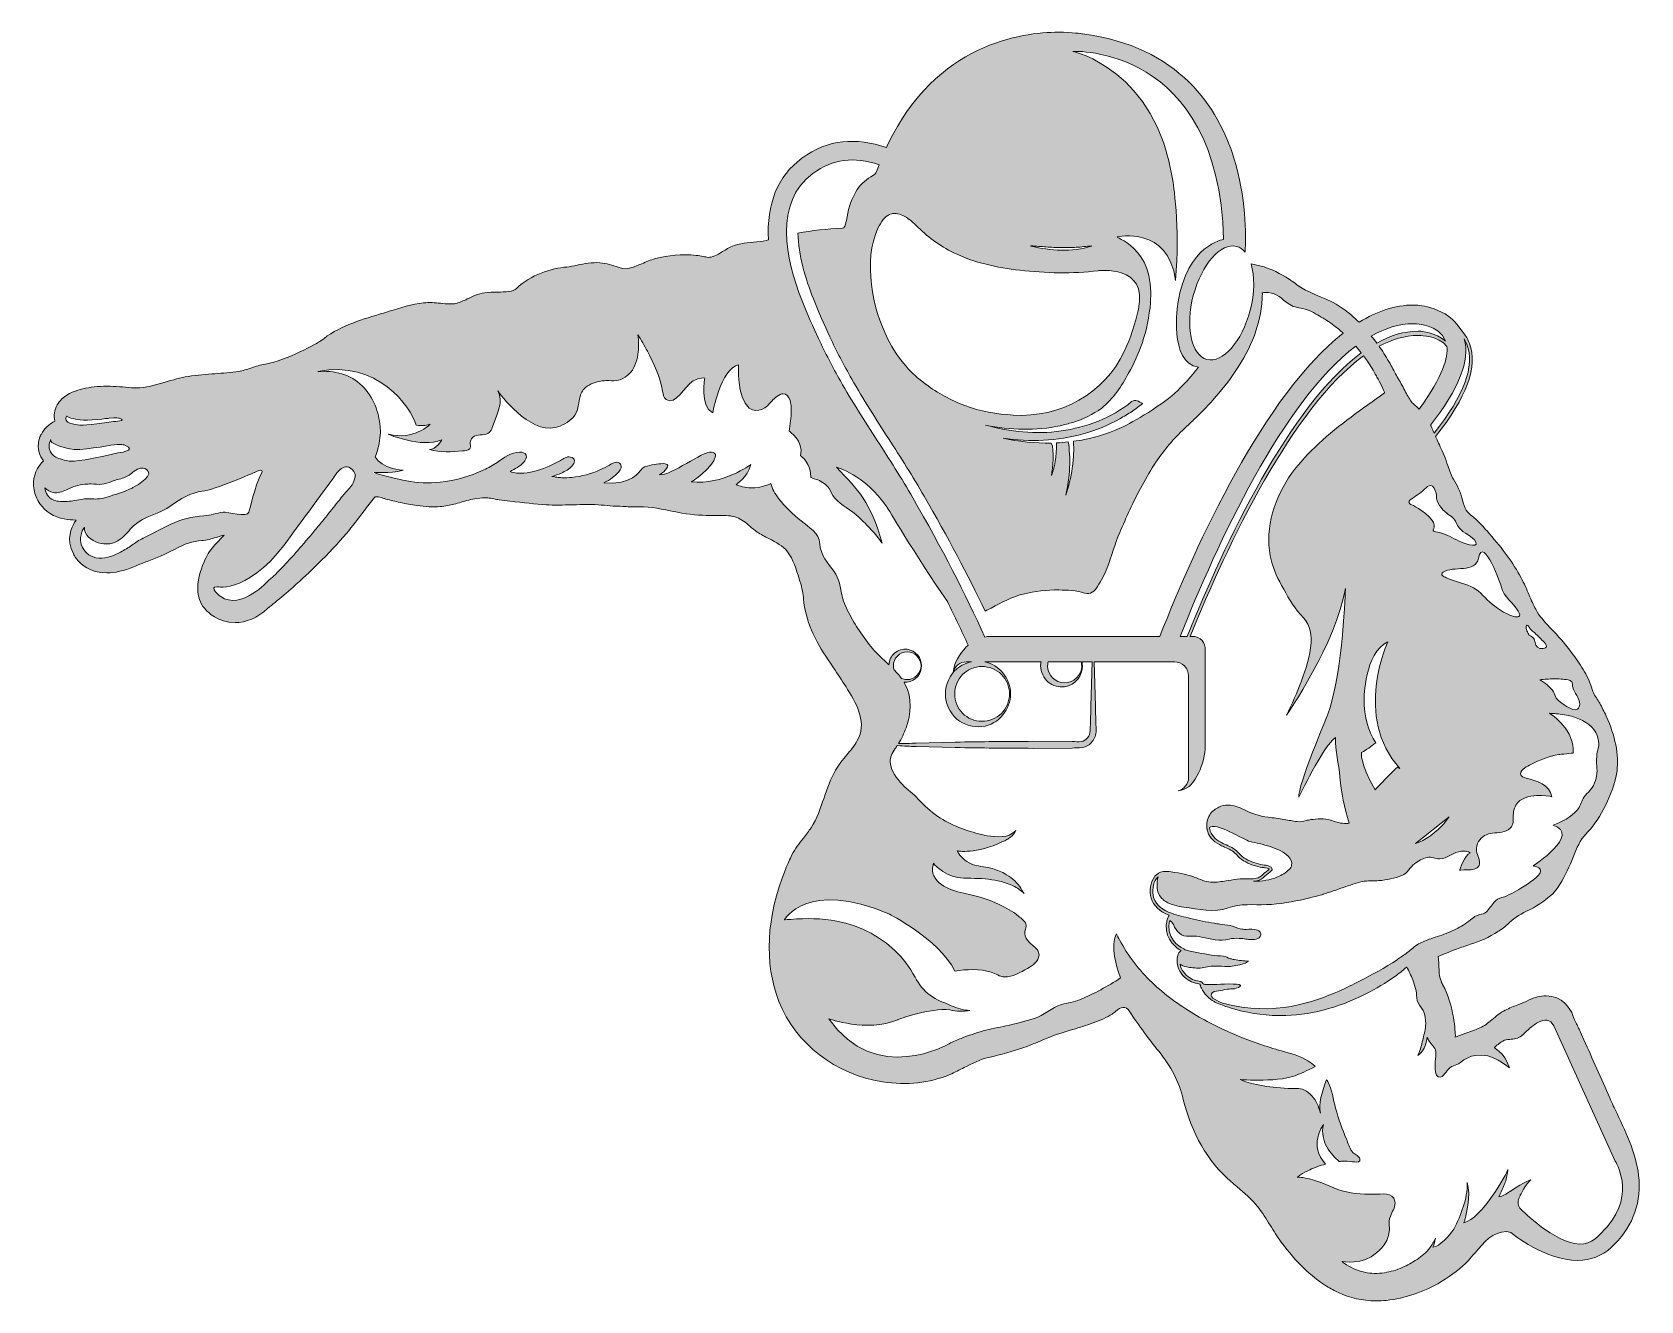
# Model space of a CAD drawing. Header units: inches. Extents: x 243 to 437, y -381 to -227.
import ezdxf

# ---------------------------------------------------------------- set-up
doc = ezdxf.new("R2010")
doc.units = ezdxf.units.IN
doc.header["$MEASUREMENT"] = 0
doc.layers.add('1', color=7, linetype='Continuous')

msp = doc.modelspace()

# ---------------------------------------------------------------- hatches: boundary and pattern name
at = {"layer": '1', "true_color": 0xffffff}
h = msp.add_hatch(color=7, dxfattribs=at)
h.dxf.hatch_style = 2
edge = h.paths.add_edge_path()
edge.add_spline(control_points=[(437.02, -366.07), (436.81, -363.18), (435.56, -360.56), (434.35, -358.02), (434.05, -357.39), (433.75, -356.76), (433.48, -356.14), (432.45, -353.79), (431.39, -351.44), (430.33, -349.1), (430.33, -349.1), (429.76, -347.82), (429.76, -347.82), (429.68, -347.65), (429.6, -347.48), (429.51, -347.3), (429.51, -347.3), (429.46, -347.19), (429.46, -347.19), (429.3, -346.87), (429.11, -346.49), (429, -346.16), (428.74, -345.34), (427.72, -343.78), (425.76, -343.78), (425.1, -343.78), (424.39, -343.96), (423.65, -344.32), (423.28, -344.5), (422.87, -344.66), (422.41, -344.84), (422.41, -344.84), (422.33, -344.87), (422.33, -344.87), (421.84, -345.06), (421.33, -345.27), (420.83, -345.53), (420.22, -345.84), (419.72, -346.25), (419.21, -346.68), (418.73, -347.07), (418.27, -347.45), (417.77, -347.66), (417.18, -347.91), (416.56, -348.13), (415.93, -348.36), (415.93, -348.36), (415.64, -348.47), (415.64, -348.47), (415.42, -348.54), (415.21, -348.62), (414.99, -348.7), (414.99, -348.7), (414.78, -348.78), (414.78, -348.78), (414.78, -348.73), (414.79, -348.69), (414.79, -348.63), (414.78, -348.27), (414.67, -345), (413.25, -342.4), (413.13, -342.19), (412.8, -341.45), (412.83, -340.83), (412.83, -340.83), (412.81, -340.17), (412.71, -339.04), (413.45, -338.7), (414.28, -338.36), (415.32, -337.99), (415.61, -337.89), (415.91, -337.79), (416.23, -337.68), (417.28, -337.34), (418.47, -336.95), (419.55, -336.25), (419.55, -336.25), (419.76, -336.12), (419.76, -336.12), (420.2, -335.85), (420.68, -335.54), (421.09, -335.14), (421.77, -334.47), (422.46, -333.99), (423.4, -333.55), (424.55, -333), (425.52, -332.37), (426.36, -331.63), (426.94, -331.11), (427.32, -330.49), (427.67, -329.9), (428.32, -328.8), (428.8, -327.63), (429.19, -326.62), (429.64, -325.46), (430.11, -324.68), (430.83, -323.94), (431.63, -323.09), (432.3, -322.09), (432.98, -320.67), (433.54, -319.5), (434.16, -318.12), (434.35, -316.58), (434.59, -314.62), (434.14, -312.32), (433.04, -309.93), (432.78, -309.37), (432.52, -308.87), (432.27, -308.39), (432.14, -308.17), (432, -307.95), (431.85, -307.74), (431.69, -307.51), (431.55, -307.3), (431.49, -307.13), (431.49, -307.13), (431.44, -306.98), (431.44, -306.98), (431.22, -306.29), (430.99, -305.57), (430.57, -304.83), (430.17, -304.13), (429.72, -303.44), (429.24, -302.77), (428.46, -301.68), (427.58, -300.62), (426.63, -299.62), (426.63, -299.62), (426.23, -299.2), (426.23, -299.2), (425.59, -298.51), (424.91, -297.8), (424.51, -297.02), (424.23, -296.5), (423.99, -295.91), (423.72, -295.3), (423.43, -294.61), (423.12, -293.89), (422.74, -293.19), (421.78, -291.41), (420.52, -289.68), (418.91, -287.88), (418.91, -287.88), (418.62, -287.54), (418.62, -287.54), (418.18, -287.04), (417.73, -286.53), (417.19, -286.05), (417.08, -285.96), (416.97, -285.87), (416.86, -285.77), (416.55, -285.51), (416.28, -285.29), (416.11, -285.03), (415.9, -284.73), (415.78, -284.27), (415.65, -283.78), (415.39, -282.82), (415.02, -281.98), (414.55, -281.26), (414.28, -280.85), (414.07, -280.23), (413.87, -279.63), (413.74, -279.23), (413.6, -278.8), (413.43, -278.4), (413.09, -277.61), (412.82, -277.03), (412.57, -276.5), (412.57, -276.5), (412.55, -276.45), (412.55, -276.45), (412.5, -276.32), (412.44, -276.2), (412.39, -276.1), (416.19, -271.36), (417.53, -267.63), (416.49, -264.84), (416.24, -264.18), (415.87, -263.63), (415.44, -263.18), (413.92, -260.46), (410.23, -260.21), (410.03, -260.21), (409.94, -260.2), (409.83, -260.2), (409.72, -260.2), (407.48, -260.2), (405.28, -260.96), (403.13, -262.29), (402.69, -261.85), (402.25, -261.44), (401.8, -261.09), (400.85, -260.34), (399.91, -259.79), (398.94, -259.4), (397.94, -259.02), (396.22, -258.25), (395.58, -257.72), (395.47, -257.64), (392.95, -255.6), (390.07, -255.23), (390.51, -256.69), (390.52, -258.71), (389.96, -260.84), (388.97, -264.62), (386.63, -267.28), (384.73, -266.78), (382.83, -266.28), (382.09, -262.81), (383.08, -259.04), (384.08, -255.26), (386.42, -252.61), (388.32, -253.11), (388.72, -253.21), (389.06, -253.47), (389.34, -253.82), (389.46, -251.69), (389.47, -247.13), (387.99, -242.42), (386.11, -236.38), (381.39, -228.87), (369.68, -227.4), (369.56, -227.38), (368.47, -227.19), (366.75, -227.19), (362.32, -227.19), (351.98, -228.59), (346.12, -240.74), (346.12, -240.74), (345.95, -241.13), (345.95, -241.13), (342.22, -239.95), (338.93, -240.07), (335.71, -242.44), (332.77, -244.59), (331.42, -247.99), (331.66, -252.31), (331.57, -252.33), (331.48, -252.35), (331.4, -252.38), (330.92, -252.52), (330.38, -252.56), (329.85, -252.6), (328.88, -252.68), (327.8, -252.76), (326.71, -253.38), (326.51, -253.5), (326.31, -253.61), (326.12, -253.73), (325.43, -254.16), (324.84, -254.47), (324.36, -254.43), (324.18, -254.41), (324.01, -254.37), (323.78, -254.33), (323.5, -254.27), (323.22, -254.22), (322.93, -254.19), (321.19, -254.03), (319.49, -254.16), (317.99, -254.58), (317.41, -254.74), (316.84, -254.98), (316.35, -255.2), (315.37, -255.62), (314.5, -255.99), (313.73, -255.72), (313.73, -255.72), (313.47, -255.63), (313.47, -255.63), (312.83, -255.41), (312.1, -255.16), (311.28, -255.09), (310.3, -255.01), (309.37, -255.2), (308.51, -255.38), (308.08, -255.47), (307.65, -255.56), (307.25, -255.6), (305.48, -255.76), (302.83, -256.54), (301.19, -258.19), (300.77, -258.61), (299.81, -258.62), (298.88, -258.63), (298.34, -258.64), (297.83, -258.64), (297.33, -258.72), (296.52, -258.84), (295.86, -259.16), (295.2, -259.47), (294.73, -259.69), (294.29, -259.91), (293.84, -260.01), (293.36, -260.11), (292.74, -260.07), (291.98, -259.99), (291.33, -259.93), (290.62, -259.86), (289.93, -259.94), (288.49, -260.11), (287.1, -260.54), (285.76, -260.96), (285.76, -260.96), (285.55, -261.03), (285.55, -261.03), (285.25, -261.12), (284.93, -261.22), (284.6, -261.32), (282.2, -262.03), (279.48, -262.84), (277.51, -264.54), (277.09, -264.78), (273.37, -266.93), (270.81, -267.34), (270.19, -267.44), (269.61, -267.63), (269.03, -267.83), (268.57, -267.98), (268.04, -268.16), (267.57, -268.23), (266.62, -268.37), (265.64, -268.44), (264.68, -268.51), (263.68, -268.58), (262.56, -268.66), (261.44, -268.84), (260.5, -268.99), (259.59, -269.26), (258.68, -269.53), (257.46, -269.89), (256.31, -270.23), (255.17, -270.23), (255, -270.23), (254.83, -270.23), (254.58, -270.2), (253.62, -270.12), (252.63, -270.03), (251.61, -270.03), (250.52, -270.03), (249.57, -270.14), (248.69, -270.35), (247.92, -270.54), (246.93, -270.85), (246.16, -271.57), (245.94, -271.79), (245.74, -272.03), (245.6, -272.29), (245.26, -272.88), (245.16, -273.6), (245.31, -274.24), (244.6, -274.63), (244.02, -275.17), (243.68, -275.81), (243.68, -275.81), (243.62, -275.92), (243.62, -275.92), (243.56, -276.04), (243.47, -276.24), (243.38, -276.54), (243.26, -277.04), (243.26, -277.54), (243.4, -278.04), (243.49, -278.39), (243.68, -278.75), (243.95, -279.06), (243.88, -279.12), (243.81, -279.18), (243.75, -279.25), (242.9, -280.16), (242.57, -281.33), (242.8, -282.55), (242.9, -283.13), (243.14, -283.72), (243.5, -284.24), (244.18, -285.22), (245.18, -285.84), (246.45, -286.08), (246.94, -286.17), (247.44, -286.21), (247.89, -286.23), (247.86, -286.27), (247.82, -286.32), (247.79, -286.36), (247.79, -286.36), (247.7, -286.49), (247.7, -286.49), (247.35, -287.04), (246.62, -288.51), (247.56, -290.31), (247.6, -290.42), (247.72, -290.63), (247.92, -290.9), (248.41, -291.54), (249.54, -292.61), (251.61, -292.61), (252.6, -292.61), (253.7, -292.36), (254.87, -291.86), (255.35, -291.66), (255.83, -291.47), (256.31, -291.29), (256.31, -291.29), (256.48, -291.22), (256.48, -291.22), (257.51, -290.83), (258.67, -290.39), (259.78, -289.77), (261.01, -289.09), (261.97, -288.78), (263.09, -288.7), (263.67, -288.66), (264.27, -288.48), (264.84, -288.31), (265.17, -288.21), (265.5, -288.11), (265.8, -288.05), (265.61, -288.28), (265.39, -288.49), (265.17, -288.72), (264.95, -288.94), (264.73, -289.16), (264.52, -289.4), (264.06, -289.93), (263.66, -290.57), (263.36, -291.29), (262.91, -292.39), (262.5, -293.59), (262.62, -294.92), (262.71, -295.79), (263.05, -296.55), (263.61, -297.12), (263.75, -297.28), (265.05, -298.63), (267.12, -298.63), (268.5, -298.63), (269.81, -298.05), (271.05, -296.9), (271.36, -296.67), (271.67, -296.43), (271.97, -296.19), (272.67, -295.61), (273.39, -295.01), (274.14, -294.33), (275.17, -293.42), (276.18, -292.47), (277.15, -291.52), (278.43, -290.26), (279.56, -289.05), (280.59, -287.84), (281.34, -286.95), (282.05, -286.02), (282.73, -285.11), (283.14, -284.57), (283.55, -284.02), (283.98, -283.48), (284.01, -283.43), (284.08, -283.39), (284.24, -283.39), (284.47, -283.39), (284.76, -283.48), (285.02, -283.57), (285.15, -283.61), (285.27, -283.65), (285.37, -283.68), (285.94, -283.82), (286.51, -283.96), (287.09, -284.09), (287.8, -284.24), (288.46, -284.36), (289.11, -284.45), (290.21, -284.6), (291.06, -284.65), (291.94, -284.59), (292.55, -284.54), (293.15, -284.41), (293.6, -284.29), (293.89, -284.22), (294.19, -284.14), (294.48, -284.05), (295.09, -283.88), (295.73, -283.7), (296.35, -283.61), (296.87, -283.53), (297.28, -283.5), (297.69, -283.54), (297.95, -283.56), (298.2, -283.61), (298.45, -283.66), (298.66, -283.7), (298.87, -283.74), (299.08, -283.77), (299.51, -283.82), (299.94, -283.88), (300.38, -283.93), (302.01, -284.13), (303.45, -284.27), (304.77, -284.37), (305.7, -284.43), (306.85, -284.41), (307.96, -284.37), (309.18, -284.33), (310.44, -284.31), (311.42, -284.4), (311.9, -284.45), (312.39, -284.49), (312.87, -284.52), (313.41, -284.55), (313.94, -284.55), (314.43, -284.59), (314.77, -284.61), (315.11, -284.64), (315.46, -284.62), (316.96, -284.53), (318.32, -284.8), (319.77, -285.1), (320.23, -285.19), (320.7, -285.28), (321.18, -285.37), (322.59, -285.61), (323.81, -285.68), (325.1, -285.66), (325.33, -285.65), (325.57, -285.65), (325.8, -285.65), (326.44, -285.65), (327.18, -285.68), (327.84, -285.91), (328.42, -286.11), (328.9, -286.52), (329.41, -286.96), (329.7, -287.2), (329.98, -287.45), (330.3, -287.67), (330.73, -287.96), (331.22, -288.22), (331.71, -288.46), (332.57, -288.9), (333.46, -289.35), (333.98, -290.05), (334.66, -290.99), (335.03, -292.18), (335.39, -293.34), (335.39, -293.34), (335.47, -293.61), (335.47, -293.61), (335.74, -294.48), (335.88, -295.18), (335.92, -295.81), (335.94, -296.3), (336.04, -296.78), (336.15, -297.27), (336.4, -298.45), (336.87, -299.66), (337.56, -300.95), (338.2, -302.15), (338.98, -303.28), (339.72, -304.38), (340.23, -305.14), (340.76, -305.92), (341.25, -306.71), (342.48, -308.73), (343.58, -310.88), (342.42, -312.89), (342.07, -313.52), (341.61, -314.07), (341.13, -314.64), (340.65, -315.22), (340.17, -315.81), (339.78, -316.48), (339.17, -317.54), (338.77, -318.71), (338.39, -319.83), (337.95, -321.12), (337.53, -322.34), (336.82, -323.45), (336.55, -323.86), (336.23, -324.27), (335.9, -324.69), (335.39, -325.33), (334.87, -326), (334.51, -326.73), (334.26, -327.23), (334.01, -327.77), (333.72, -328.49), (331.4, -334.16), (331.12, -339.84), (332.94, -344.49), (334.94, -349.56), (339.84, -353.36), (345.46, -354.18), (348.48, -354.63), (351.1, -354.34), (353.63, -353.3), (354.21, -353.05), (354.8, -352.75), (355.35, -352.46), (356.3, -351.97), (357.28, -351.47), (358.3, -351.24), (359.81, -350.9), (361.25, -350.49), (362.57, -350.04), (363.33, -349.78), (364.07, -349.46), (364.8, -349.14), (366, -348.62), (367.27, -348.23), (368.5, -347.86), (369.3, -347.61), (370.13, -347.36), (370.95, -347.07), (371.9, -346.74), (372.63, -346.39), (373.24, -346), (373.38, -345.91), (373.53, -345.79), (373.67, -345.67), (373.97, -345.43), (374.29, -345.18), (374.56, -345.18), (374.9, -345.18), (375.11, -345.3), (375.3, -345.59), (376.59, -347.5), (377.72, -349.07), (378.9, -350.5), (380.42, -352.37), (381.33, -354.16), (381.86, -356.31), (382.86, -360.4), (384.85, -363.84), (387.62, -366.25), (387.87, -366.46), (388.12, -366.67), (388.37, -366.88), (389.25, -367.64), (390.17, -368.41), (390.9, -369.33), (391.44, -370.02), (391.91, -370.8), (392.37, -371.54), (392.79, -372.22), (393.23, -372.93), (393.72, -373.59), (395.56, -376.04), (397.29, -377.72), (399.19, -378.9), (399.7, -379.22), (400.18, -379.47), (400.63, -379.69), (402.02, -380.34), (403.54, -380.68), (405.17, -380.69), (405.17, -380.69), (405.21, -380.69), (405.21, -380.69), (405.62, -380.69), (406.03, -380.67), (406.44, -380.63), (408.71, -380.4), (410.99, -379.62), (413.04, -378.39), (414.45, -377.53), (415.5, -376.72), (416.34, -375.83), (416.61, -375.54), (416.89, -375.21), (417.17, -374.88), (418.23, -373.62), (419.33, -372.31), (420.97, -372.31), (421.26, -372.31), (421.45, -372.38), (421.67, -372.54), (421.7, -372.57), (425.6, -375.79), (429.61, -375.79), (431.16, -375.79), (432.52, -375.26), (433.66, -374.23), (436.07, -372.01), (437.23, -369.18), (437.02, -366.07)], knot_values=[0, 0, 0, 0, 1, 1, 1, 2, 2, 2, 3, 3, 3, 4, 4, 4, 5, 5, 5, 6, 6, 6, 7, 7, 7, 8, 8, 8, 9, 9, 9, 10, 10, 10, 11, 11, 11, 12, 12, 12, 13, 13, 13, 14, 14, 14, 15, 15, 15, 16, 16, 16, 17, 17, 17, 18, 18, 18, 19, 19, 19, 20, 20, 20, 21, 21, 21, 22, 22, 22, 23, 23, 23, 24, 24, 24, 25, 25, 25, 26, 26, 26, 27, 27, 27, 28, 28, 28, 29, 29, 29, 30, 30, 30, 31, 31, 31, 32, 32, 32, 33, 33, 33, 34, 34, 34, 35, 35, 35, 36, 36, 36, 37, 37, 37, 38, 38, 38, 39, 39, 39, 40, 40, 40, 41, 41, 41, 42, 42, 42, 43, 43, 43, 44, 44, 44, 45, 45, 45, 46, 46, 46, 47, 47, 47, 48, 48, 48, 49, 49, 49, 50, 50, 50, 51, 51, 51, 52, 52, 52, 53, 53, 53, 54, 54, 54, 55, 55, 55, 56, 56, 56, 57, 57, 57, 58, 58, 58, 59, 59, 59, 60, 60, 60, 61, 61, 61, 62, 62, 62, 63, 63, 63, 64, 64, 64, 65, 65, 65, 66, 66, 66, 67, 67, 67, 68, 68, 68, 69, 69, 69, 70, 70, 70, 71, 71, 71, 72, 72, 72, 73, 73, 73, 74, 74, 74, 75, 75, 75, 76, 76, 76, 77, 77, 77, 78, 78, 78, 79, 79, 79, 80, 80, 80, 81, 81, 81, 82, 82, 82, 83, 83, 83, 84, 84, 84, 85, 85, 85, 86, 86, 86, 87, 87, 87, 88, 88, 88, 89, 89, 89, 90, 90, 90, 91, 91, 91, 92, 92, 92, 93, 93, 93, 94, 94, 94, 95, 95, 95, 96, 96, 96, 97, 97, 97, 98, 98, 98, 99, 99, 99, 100, 100, 100, 101, 101, 101, 102, 102, 102, 103, 103, 103, 104, 104, 104, 105, 105, 105, 106, 106, 106, 107, 107, 107, 108, 108, 108, 109, 109, 109, 110, 110, 110, 111, 111, 111, 112, 112, 112, 113, 113, 113, 114, 114, 114, 115, 115, 115, 116, 116, 116, 117, 117, 117, 118, 118, 118, 119, 119, 119, 120, 120, 120, 121, 121, 121, 122, 122, 122, 123, 123, 123, 124, 124, 124, 125, 125, 125, 126, 126, 126, 127, 127, 127, 128, 128, 128, 129, 129, 129, 130, 130, 130, 131, 131, 131, 132, 132, 132, 133, 133, 133, 134, 134, 134, 135, 135, 135, 136, 136, 136, 137, 137, 137, 138, 138, 138, 139, 139, 139, 140, 140, 140, 141, 141, 141, 142, 142, 142, 143, 143, 143, 144, 144, 144, 145, 145, 145, 146, 146, 146, 147, 147, 147, 148, 148, 148, 149, 149, 149, 150, 150, 150, 151, 151, 151, 152, 152, 152, 153, 153, 153, 154, 154, 154, 155, 155, 155, 156, 156, 156, 157, 157, 157, 158, 158, 158, 159, 159, 159, 160, 160, 160, 161, 161, 161, 162, 162, 162, 163, 163, 163, 164, 164, 164, 165, 165, 165, 166, 166, 166, 167, 167, 167, 168, 168, 168, 169, 169, 169, 170, 170, 170, 171, 171, 171, 172, 172, 172, 173, 173, 173, 174, 174, 174, 175, 175, 175, 176, 176, 176, 177, 177, 177, 178, 178, 178, 179, 179, 179, 180, 180, 180, 181, 181, 181, 182, 182, 182, 183, 183, 183, 184, 184, 184, 185, 185, 185, 186, 186, 186, 187, 187, 187, 188, 188, 188, 189, 189, 189, 190, 190, 190, 191, 191, 191, 192, 192, 192, 193, 193, 193, 194, 194, 194, 195, 195, 195, 196, 196, 196, 197, 197, 197, 198, 198, 198, 199, 199, 199, 200, 200, 200, 201, 201, 201, 202, 202, 202, 203, 203, 203, 204, 204, 204, 205, 205, 205, 206, 206, 206, 207, 207, 207, 208, 208, 208, 209, 209, 209, 210, 210, 210, 211, 211, 211, 212, 212, 212, 213, 213, 213, 214, 214, 214, 215, 215, 215, 216, 216, 216, 217, 217, 217, 218, 218, 218, 219, 219, 219, 220, 220, 220, 221, 221, 221, 222, 222, 222, 223, 223, 223, 224, 224, 224, 225, 225, 225, 226, 226, 226, 227, 227, 227, 228, 228, 228, 228], degree=3, periodic=1)
edge = h.paths.add_edge_path()
edge.add_spline(control_points=[(426.73, -305.43), (427.3, -305.42), (427.86, -305.45), (428.42, -305.57), (428.58, -305.6), (428.77, -305.65), (428.87, -305.79), (428.95, -305.89), (428.95, -306.04), (428.95, -306.16), (428.96, -306.26), (428.99, -306.35), (429.02, -306.44), (429.19, -307.16), (429.81, -307.74), (429.84, -308.5), (429.85, -308.71), (429.75, -308.97), (429.56, -309.1), (429.25, -309.3), (428.79, -309.04), (428.52, -308.91), (427.96, -308.63), (427.4, -308.24), (427, -307.75), (426.83, -307.53), (426.8, -307.23), (426.65, -306.99), (426.26, -306.39), (425.61, -305.9), (425, -305.54), (425.57, -305.48), (426.15, -305.45), (426.73, -305.43)], knot_values=[0, 0, 0, 0, 1, 1, 1, 2, 2, 2, 3, 3, 3, 4, 4, 4, 5, 5, 5, 6, 6, 6, 7, 7, 7, 8, 8, 8, 9, 9, 9, 10, 10, 10, 11, 11, 11, 11], degree=3, periodic=1)
edge = h.paths.add_edge_path()
edge.add_spline(control_points=[(423.55, -298.97), (423.67, -299.05), (423.74, -299.21), (423.82, -299.33), (423.94, -299.5), (424.09, -299.62), (424.24, -299.75), (424.65, -300.1), (425.04, -300.49), (425.4, -300.88), (425.92, -301.33), (425.97, -301.73), (425.4, -301.77), (424.84, -301.81), (424.47, -301.53), (424.43, -301.05), (424.41, -300.85), (424.38, -300.66), (424.25, -300.51), (424.11, -300.35), (423.89, -300.29), (423.74, -300.14), (423.63, -300.03), (423.56, -299.89), (423.5, -299.75), (423.42, -299.57), (423.37, -299.38), (423.34, -299.18), (423.36, -299.05), (423.4, -298.85), (423.55, -298.97)], knot_values=[0, 0, 0, 0, 1, 1, 1, 2, 2, 2, 3, 3, 3, 4, 4, 4, 5, 5, 5, 6, 6, 6, 7, 7, 7, 8, 8, 8, 9, 9, 9, 10, 10, 10, 10], degree=3, periodic=1)
edge = h.paths.add_edge_path()
edge.add_spline(control_points=[(423.93, -315.79), (425, -315.21), (426.12, -314.8), (427.32, -314.59), (427.42, -314.57), (429.05, -314.41), (429.05, -314.43), (429.27, -311.62), (426.49, -309.8), (426.17, -309.6), (426.29, -309.64), (426.56, -309.62), (426.69, -309.63), (426.87, -309.64), (427.06, -309.66), (427.24, -309.68), (427.57, -309.72), (427.9, -309.76), (428.23, -309.83), (428.77, -309.93), (429.3, -310.08), (429.8, -310.29), (430.86, -310.74), (431.85, -311.54), (432.08, -312.72), (432.13, -313.05), (432.18, -313.5), (432.09, -313.81), (431.9, -314.47), (431.82, -315.24), (431.9, -315.93), (431.99, -316.78), (431.9, -317.55), (431.51, -318.32), (431.2, -318.96), (430.58, -319.31), (430.25, -319.91), (429.98, -320.38), (429.91, -320.9), (429.54, -321.31), (428.8, -322.16), (427.67, -322.76), (426.61, -323.15), (430.12, -324.22), (424.19, -328.06), (424.19, -328.06), (424.19, -328.07), (424.38, -328.09), (424.4, -328.09), (424.71, -328.17), (425.17, -328.31), (425.08, -328.74), (425, -329.14), (424.54, -329.49), (424.24, -329.73), (423.76, -330.11), (423.25, -330.43), (422.73, -330.75), (422, -331.2), (421.24, -331.64), (420.42, -331.89), (420.07, -332), (419.71, -332.15), (419.49, -332.45), (419.34, -332.67), (419.17, -332.87), (419.01, -333.07), (418.85, -333.27), (418.71, -333.5), (418.51, -333.67), (418.27, -333.88), (418.03, -333.86), (417.74, -333.94), (417.3, -334.05), (416.97, -334.29), (416.64, -334.58), (416.35, -334.82), (416.05, -335.03), (415.74, -335.22), (415.16, -335.58), (414.55, -335.88), (413.92, -336.14), (413.24, -336.43), (412.53, -336.63), (411.83, -336.87), (411.32, -337.04), (410.81, -337.25), (410.34, -337.51), (409.84, -337.8), (409.43, -338.2), (408.97, -338.54), (408.56, -338.84), (408.15, -339.14), (407.73, -339.42), (406.28, -340.4), (404.73, -341.22), (403.17, -342.01), (402.36, -342.43), (401.55, -342.84), (400.73, -343.21), (397.59, -344.5), (393.05, -346.37), (386.63, -344.66), (386.27, -344.53), (385.75, -344.3), (385.46, -344.07), (385.2, -343.88), (385.14, -343.59), (385.4, -343.4), (385.67, -343.2), (386.05, -343.18), (386.37, -343.13), (386.72, -343.07), (387.07, -342.99), (387.43, -342.97), (387.7, -342.94), (388.01, -342.97), (388.28, -342.87), (389.15, -342.55), (388.64, -342.43), (388.64, -342.43), (387.99, -342.25), (385.59, -342.43), (385.59, -342.43), (385.27, -342.44), (384.94, -342.43), (384.62, -342.41), (384.38, -342.39), (384.29, -342.39), (384.14, -342.19), (383.97, -341.97), (383.65, -341.99), (383.4, -341.95), (383.11, -341.88), (382.86, -341.74), (382.61, -341.58), (382.04, -341.22), (381.6, -340.63), (381.48, -339.97), (381.81, -340.19), (382.21, -340.29), (382.6, -340.34), (383.15, -340.42), (383.81, -340.49), (384.35, -340.36), (384.94, -340.21), (385.54, -340.18), (386.14, -340.18), (386.6, -340.18), (387.17, -340.27), (387.59, -340.22), (389.45, -340), (389.77, -339.58), (389.77, -339.58), (389.2, -339.56), (388.61, -339.51), (388.04, -339.4), (387.88, -339.37), (387.72, -339.34), (387.56, -339.3), (387.27, -339.21), (387.02, -339.03), (386.72, -338.98), (386.24, -338.89), (385.76, -338.98), (385.27, -338.87), (384.23, -338.63), (383.15, -338.54), (382.12, -338.23), (382.09, -338.22), (382.06, -338.21), (382.03, -338.2), (382.01, -338.16), (381.98, -338.14), (381.93, -338.1), (381.93, -338.1), (379.98, -337.29), (380.13, -335.23), (380.15, -335.04), (380.18, -334.86), (380.24, -334.67), (380.59, -334.88), (380.82, -335.47), (380.82, -335.47), (381.02, -335.85), (381.29, -336.19), (381.66, -336.4), (382.04, -336.63), (382.42, -336.58), (382.84, -336.56), (383.26, -336.53), (383.68, -336.59), (384.08, -336.68), (385.18, -336.91), (386.29, -337.25), (387.42, -336.92), (388.14, -336.73), (389.27, -336.89), (389.27, -336.89), (389.49, -336.91), (389.69, -336.96), (389.91, -336.97), (390.33, -337), (391.12, -336.97), (391.25, -336.45), (391.31, -336.19), (391.08, -335.93), (390.86, -335.84), (390.42, -335.66), (389.91, -335.72), (389.46, -335.75), (389.22, -335.76), (388.99, -335.73), (388.76, -335.68), (388.34, -335.57), (387.95, -335.38), (387.53, -335.28), (387.12, -335.18), (386.68, -335.16), (386.27, -335.1), (386.06, -335.07), (385.86, -335.05), (385.65, -335.01), (384.68, -334.86), (383.72, -334.65), (382.76, -334.42), (381.99, -334.24), (381.19, -334.07), (380.44, -333.8), (379.5, -333.47), (378.6, -332.88), (378.28, -331.88), (378.06, -331.19), (378.19, -330.16), (378.63, -329.58), (378.69, -329.5), (378.76, -329.43), (378.82, -329.38), (378.82, -329.38), (378.32, -331.11), (379.26, -332), (379.41, -332.14), (379.56, -332.29), (379.74, -332.39), (380.4, -332.77), (381.2, -332.95), (381.95, -333.05), (383.57, -333.3), (385.7, -333.74), (387.28, -333.15), (388.76, -332.6), (390.39, -332.8), (391.93, -332.75), (395.11, -332.64), (398.78, -331.5), (398.78, -331.5), (399.61, -331.25), (400.43, -330.94), (401.26, -330.67), (402.01, -330.43), (402.76, -330.11), (403.53, -329.96), (404.17, -329.84), (404.89, -329.91), (405.54, -329.85), (406.51, -329.76), (407.43, -329.59), (408.32, -329.24), (408.96, -328.98), (409.32, -328.23), (409.83, -327.82), (410.29, -327.46), (410.82, -327.14), (411.4, -327.04), (411.9, -326.95), (412.37, -327.2), (412.87, -327.2), (413.85, -327.2), (414.58, -326.37), (415.55, -326.28), (415.81, -326.26), (416.11, -326.27), (416.36, -326.36), (416.41, -326.38), (416.58, -326.5), (416.63, -326.5), (415.88, -326.73), (415.29, -328.57), (415.29, -328.57), (415.29, -328.55), (416.38, -328.57), (416.49, -328.55), (416.77, -328.52), (417, -328.47), (417.25, -328.38), (417.8, -328.15), (417.8, -327.66), (417.63, -327.14), (417.54, -326.83), (417.38, -326.55), (417.36, -326.23), (417.33, -325.85), (417.42, -325.43), (417.6, -325.11), (417.95, -324.5), (418.6, -324.17), (419.28, -324.1), (420.02, -324.01), (420.83, -324.07), (421.42, -323.5), (421.88, -323.05), (421.79, -322.52), (421.8, -321.93), (421.81, -321.39), (421.97, -320.77), (422.35, -320.38), (422.99, -319.74), (424.09, -319.55), (424.94, -319.55), (425.05, -319.55), (426.44, -319.57), (426.45, -319.7), (426.23, -318.26), (424.57, -317.73), (423.37, -317.45), (423.1, -317.38), (422.67, -317.27), (422.68, -316.91), (422.69, -316.35), (423.53, -316.01), (423.93, -315.79)], knot_values=[0, 0, 0, 0, 1, 1, 1, 2, 2, 2, 3, 3, 3, 4, 4, 4, 5, 5, 5, 6, 6, 6, 7, 7, 7, 8, 8, 8, 9, 9, 9, 10, 10, 10, 11, 11, 11, 12, 12, 12, 13, 13, 13, 14, 14, 14, 15, 15, 15, 16, 16, 16, 17, 17, 17, 18, 18, 18, 19, 19, 19, 20, 20, 20, 21, 21, 21, 22, 22, 22, 23, 23, 23, 24, 24, 24, 25, 25, 25, 26, 26, 26, 27, 27, 27, 28, 28, 28, 29, 29, 29, 30, 30, 30, 31, 31, 31, 32, 32, 32, 33, 33, 33, 34, 34, 34, 35, 35, 35, 36, 36, 36, 37, 37, 37, 38, 38, 38, 39, 39, 39, 40, 40, 40, 41, 41, 41, 42, 42, 42, 43, 43, 43, 44, 44, 44, 45, 45, 45, 46, 46, 46, 47, 47, 47, 48, 48, 48, 49, 49, 49, 50, 50, 50, 51, 51, 51, 52, 52, 52, 53, 53, 53, 54, 54, 54, 55, 55, 55, 56, 56, 56, 57, 57, 57, 58, 58, 58, 59, 59, 59, 60, 60, 60, 61, 61, 61, 62, 62, 62, 63, 63, 63, 64, 64, 64, 65, 65, 65, 66, 66, 66, 67, 67, 67, 68, 68, 68, 69, 69, 69, 70, 70, 70, 71, 71, 71, 72, 72, 72, 73, 73, 73, 74, 74, 74, 75, 75, 75, 76, 76, 76, 77, 77, 77, 78, 78, 78, 79, 79, 79, 80, 80, 80, 81, 81, 81, 82, 82, 82, 83, 83, 83, 84, 84, 84, 85, 85, 85, 86, 86, 86, 87, 87, 87, 88, 88, 88, 89, 89, 89, 90, 90, 90, 91, 91, 91, 92, 92, 92, 93, 93, 93, 94, 94, 94, 95, 95, 95, 96, 96, 96, 97, 97, 97, 98, 98, 98, 99, 99, 99, 100, 100, 100, 101, 101, 101, 102, 102, 102, 103, 103, 103, 104, 104, 104, 105, 105, 105, 106, 106, 106, 107, 107, 107, 108, 108, 108, 109, 109, 109, 110, 110, 110, 110], degree=3, periodic=1)
edge = h.paths.add_edge_path()
edge.add_spline(control_points=[(391.9, -327.99), (391.9, -327.99), (391.2, -327.94), (390.39, -327.65), (389.77, -327.44), (389.08, -327.09), (388.59, -326.53), (388.56, -326.5), (388.52, -326.47), (388.49, -326.43), (388.03, -325.93), (387.45, -325.7), (386.87, -325.43), (386.71, -325.36), (386.55, -325.29), (386.39, -325.2), (385.75, -324.87), (385.22, -324.33), (385.06, -323.62), (385.05, -323.56), (385.04, -323.49), (385.03, -323.43), (385.67, -322.68), (389.29, -324.95), (389.93, -325.11), (390.32, -325.2), (390.71, -325.28), (391.1, -325.37), (391.95, -325.59), (392.79, -325.84), (393.6, -326.21), (393.95, -326.38), (394.26, -326.61), (394.54, -326.88), (394.89, -327.2), (395.06, -327.6), (394.98, -327.98), (394.94, -328.16), (394.85, -328.33), (394.69, -328.49), (394.28, -328.89), (393.8, -329.18), (393.28, -329.4), (392.36, -329.78), (391.35, -329.92), (390.36, -329.93), (390.5, -329.92), (390.64, -329.9), (390.78, -329.88), (391.2, -329.79), (391.44, -329.58), (391.75, -329.3), (391.99, -329.08), (392.28, -328.91), (392.51, -328.67), (392.51, -328.67), (392.58, -328.61), (392.61, -328.52), (392.6, -328.52), (392.61, -328.51), (392.61, -328.49), (392.62, -328.33), (392.51, -328.14), (391.9, -327.99)], knot_values=[0, 0, 0, 0, 1, 1, 1, 2, 2, 2, 3, 3, 3, 4, 4, 4, 5, 5, 5, 6, 6, 6, 7, 7, 7, 8, 8, 8, 9, 9, 9, 10, 10, 10, 11, 11, 11, 12, 12, 12, 13, 13, 13, 14, 14, 14, 15, 15, 15, 16, 16, 16, 17, 17, 17, 18, 18, 18, 19, 19, 19, 20, 20, 20, 21, 21, 21, 21], degree=3, periodic=1)
edge = h.paths.add_edge_path()
edge.add_spline(control_points=[(403.74, -307.86), (403.74, -307.86), (403.76, -302.31), (406.62, -300.95), (406.62, -300.95), (402.38, -310), (408.07, -316.29), (408.07, -316.29), (407.96, -316.22), (407.79, -316.09), (407.79, -316.1), (407.79, -316.1), (407.79, -316.1), (407.32, -316.55), (405.31, -318.53), (405.07, -318.87), (403.18, -315.49), (403.42, -314.38), (403.45, -314.36), (404.01, -314.02), (404.59, -313.62), (405.15, -313.17), (404.33, -311.83), (403.67, -310.06), (403.74, -307.86)], knot_values=[0, 0, 0, 0, 1, 1, 1, 2, 2, 2, 3, 3, 3, 4, 4, 4, 5, 5, 5, 6, 6, 6, 7, 7, 7, 8, 8, 8, 8], degree=3, periodic=1)
edge = h.paths.add_edge_path()
edge.add_spline(control_points=[(409.95, -325.36), (409.95, -325.36), (414.05, -322.12), (414.05, -322.12), (414.05, -322.12), (412.48, -324.5), (409.95, -325.36)], knot_values=[0, 0, 0, 0, 1, 1, 1, 2, 2, 2, 2], degree=3, periodic=1)
edge = h.paths.add_edge_path()
edge.add_spline(control_points=[(417.6, -290.84), (418.17, -287.93), (420.37, -294.33), (420.37, -294.33), (420.62, -295.53), (421.81, -296.22), (422.4, -297.23), (422.85, -297.99), (422.4, -298.05), (421.76, -297.85), (420.69, -297.51), (419.74, -296.85), (418.92, -296.11), (418.18, -295.45), (417.58, -294.65), (416.65, -294.24), (415.7, -293.82), (414.65, -293.68), (413.72, -293.21), (413.39, -293.04), (412.86, -292.84), (413.33, -292.52), (414.52, -291.72), (417.25, -292.67), (417.6, -290.84)], knot_values=[0, 0, 0, 0, 1, 1, 1, 2, 2, 2, 3, 3, 3, 4, 4, 4, 5, 5, 5, 6, 6, 6, 7, 7, 7, 8, 8, 8, 8], degree=3, periodic=1)
edge = h.paths.add_edge_path()
edge.add_spline(control_points=[(412.5, -283.24), (412.5, -284.12), (413.09, -284.87), (413.75, -285.4), (413.98, -285.59), (414.27, -285.73), (414.49, -285.94), (414.86, -286.27), (414.96, -286.78), (415.25, -287.17), (415.78, -287.89), (416.92, -288.09), (417.27, -288.91), (417.62, -289.72), (415.55, -288.91), (415.26, -288.77), (414.46, -288.4), (413.69, -287.92), (412.82, -287.74), (411.45, -287.45), (412.54, -287.49), (412.13, -286.52), (411.73, -285.55), (409.62, -284.42), (409.62, -284.42), (408.96, -284.22), (409.07, -283.91), (409.57, -283.6), (410.18, -283.22), (410.7, -282.8), (411.24, -282.31), (411.47, -282.11), (411.73, -281.95), (412.02, -282.13), (412.34, -282.33), (412.45, -282.91), (412.5, -283.24)], knot_values=[0, 0, 0, 0, 1, 1, 1, 2, 2, 2, 3, 3, 3, 4, 4, 4, 5, 5, 5, 6, 6, 6, 7, 7, 7, 8, 8, 8, 9, 9, 9, 10, 10, 10, 11, 11, 11, 12, 12, 12, 12], degree=3, periodic=1)
edge = h.paths.add_edge_path()
edge.add_spline(control_points=[(415.87, -264.29), (415.98, -264.5), (416.09, -264.72), (416.18, -264.96), (417.17, -267.6), (415.85, -271.14), (412.22, -275.71), (412.22, -275.71), (412.05, -275.33), (412.05, -275.33), (411.97, -275.14), (411.88, -274.93), (411.78, -274.72), (415.23, -270.37), (416.58, -266.92), (415.87, -264.29)], knot_values=[0, 0, 0, 0, 1, 1, 1, 2, 2, 2, 3, 3, 3, 4, 4, 4, 5, 5, 5, 5], degree=3, periodic=1)
edge = h.paths.add_edge_path()
edge.add_spline(control_points=[(410.39, -272.8), (410.26, -272.66), (410.13, -272.54), (409.97, -272.39), (409.77, -272.21), (409.6, -272.05), (409.48, -271.9), (409.18, -271.5), (408.94, -271.05), (408.67, -270.55), (408.54, -270.29), (408.4, -270.03), (408.24, -269.73), (408.24, -269.73), (408.2, -269.65), (408.2, -269.65), (408.13, -269.53), (408.06, -269.41), (407.98, -269.28), (407.94, -269.22), (407.9, -269.16), (407.87, -269.09), (407.71, -268.84), (407.58, -268.59), (407.43, -268.29), (407.3, -268.04), (407.17, -267.79), (407.03, -267.55), (406.63, -266.85), (406.25, -266.21), (405.84, -265.6), (405.74, -265.46), (405.64, -265.33), (405.55, -265.19), (407.11, -264.36), (408.69, -263.88), (410.27, -263.88), (410.36, -263.88), (410.44, -263.88), (410.51, -263.89), (410.54, -263.89), (412.78, -263.91), (413.76, -265.21), (413.91, -266.51), (413.37, -268.78), (410.39, -272.8)], knot_values=[0, 0, 0, 0, 1, 1, 1, 2, 2, 2, 3, 3, 3, 4, 4, 4, 5, 5, 5, 6, 6, 6, 7, 7, 7, 8, 8, 8, 9, 9, 9, 10, 10, 10, 11, 11, 11, 12, 12, 12, 13, 13, 13, 14, 14, 14, 15, 15, 15, 15], degree=3, periodic=1)
edge = h.paths.add_edge_path()
edge.add_spline(control_points=[(409.68, -262.46), (409.77, -262.46), (409.85, -262.46), (409.94, -262.47), (409.96, -262.47), (412.82, -262.49), (413.59, -264.57), (412.42, -263.52), (410.55, -263.37), (410.52, -263.37), (410.44, -263.37), (410.35, -263.37), (410.27, -263.37), (408.59, -263.37), (406.92, -263.89), (405.27, -264.8), (405.05, -264.5), (404.84, -264.22), (404.62, -263.95), (406.29, -263.01), (407.98, -262.46), (409.68, -262.46)], knot_values=[0, 0, 0, 0, 1, 1, 1, 2, 2, 2, 3, 3, 3, 4, 4, 4, 5, 5, 5, 6, 6, 6, 7, 7, 7, 7], degree=3, periodic=1)
edge = h.paths.add_edge_path()
edge.add_spline(control_points=[(402.74, -265.18), (402.97, -265.45), (403.19, -265.72), (403.41, -265.99), (394.75, -272.36), (386.91, -288.97), (382.32, -300.3), (382.32, -300.3), (381.48, -300.3), (381.48, -300.3), (385.97, -289.06), (393.93, -271.8), (402.74, -265.18)], knot_values=[0, 0, 0, 0, 1, 1, 1, 2, 2, 2, 3, 3, 3, 4, 4, 4, 4], degree=3, periodic=1)
edge = h.paths.add_edge_path()
edge.add_spline(control_points=[(386.75, -252.27), (386.75, -252.27), (382.33, -252.85), (381.2, -260.01), (381.2, -260.01), (380.06, -267.25), (383.7, -267.7), (383.7, -267.7), (382.78, -269.02), (381.47, -270.23), (380.13, -271.8), (376.2, -274.14), (374.68, -274.88), (373.16, -275.61), (371.55, -276.14), (369.92, -276.47), (369.47, -276.56), (369.02, -276.63), (368.57, -276.69), (368.61, -277.21), (368.61, -277.71), (368.59, -278.22), (368.56, -278.79), (368.5, -279.36), (368.43, -279.92), (368.27, -281.04), (368.01, -282.15), (367.64, -283.21), (367.9, -282.12), (368.06, -281), (368.1, -279.89), (368.13, -279.33), (368.13, -278.77), (368.1, -278.22), (368.07, -277.73), (368.03, -277.24), (367.95, -276.76), (367.47, -276.82), (367, -276.86), (366.51, -276.88), (366.57, -278.51), (366.28, -279.9), (365.91, -280.82), (366.04, -279.87), (366.32, -277.83), (365.89, -276.9), (363.93, -276.93), (361.96, -276.73), (360.06, -276.32), (363.31, -276.78), (366.64, -276.66), (369.75, -275.79), (371.3, -275.36), (372.81, -274.74), (374.19, -273.96), (374.69, -273.67), (375.2, -273.39), (375.67, -273.07), (375.77, -273), (376.98, -272.14), (376.95, -272.13), (376.52, -271.88), (376.09, -271.52), (375.61, -271.89), (374.36, -272.94), (373.01, -273.64), (371.59, -274.24), (370.13, -274.82), (368.62, -275.22), (367.08, -275.44), (364, -275.87), (360.88, -275.55), (357.95, -274.73), (360.94, -275.34), (364.03, -275.43), (366.97, -274.8), (367.48, -274.69), (367.99, -274.56), (368.49, -274.4), (369.74, -274.03), (370.95, -273.45), (371.99, -272.66), (373.39, -271.6), (374.4, -269.98), (375.25, -268.46), (375.87, -267.3), (376.45, -266.11), (376.87, -264.86), (377.41, -263.27), (377.76, -261.57), (377.9, -259.89), (378.48, -253.03), (373.34, -252.04), (373.89, -251.95), (373.89, -251.95), (380.08, -250.57), (380.92, -257.22), (381.54, -250.83), (380.59, -245.12), (380.59, -245.12), (378.63, -231.72), (368.49, -229.51), (368.49, -229.51), (368.49, -229.51), (386.11, -228.64), (386.75, -252.27)], knot_values=[0, 0, 0, 0, 1, 1, 1, 2, 2, 2, 3, 3, 3, 4, 4, 4, 5, 5, 5, 6, 6, 6, 7, 7, 7, 8, 8, 8, 9, 9, 9, 10, 10, 10, 11, 11, 11, 12, 12, 12, 13, 13, 13, 14, 14, 14, 15, 15, 15, 16, 16, 16, 17, 17, 17, 18, 18, 18, 19, 19, 19, 20, 20, 20, 21, 21, 21, 22, 22, 22, 23, 23, 23, 24, 24, 24, 25, 25, 25, 26, 26, 26, 27, 27, 27, 28, 28, 28, 29, 29, 29, 30, 30, 30, 31, 31, 31, 32, 32, 32, 33, 33, 33, 34, 34, 34, 35, 35, 35, 35], degree=3, periodic=1)
edge = h.paths.add_edge_path()
edge.add_spline(control_points=[(363.43, -253.03), (364.06, -253.08), (364.67, -253.13), (365.28, -253.17), (365.89, -253.2), (366.5, -253.25), (367.1, -253.24), (367.71, -253.28), (368.31, -253.24), (368.92, -253.21), (369.53, -253.18), (370.13, -253.11), (370.75, -253.03), (370.75, -253.03), (370.77, -253.06), (370.77, -253.06), (369.59, -253.45), (368.34, -253.58), (367.1, -253.56), (365.86, -253.53), (364.62, -253.37), (363.43, -253.06), (363.43, -253.06), (363.43, -253.03), (363.43, -253.03)], knot_values=[0, 0, 0, 0, 1, 1, 1, 2, 2, 2, 3, 3, 3, 4, 4, 4, 5, 5, 5, 6, 6, 6, 7, 7, 7, 8, 8, 8, 8], degree=3, periodic=1)
edge = h.paths.add_edge_path()
edge.add_spline(control_points=[(348.71, -249.85), (348.72, -249.85), (348.72, -249.85), (348.73, -249.85), (348.73, -249.85), (348.73, -249.86), (348.73, -249.86), (349.01, -250.08), (349.27, -250.31), (349.5, -250.55), (350.83, -251.88), (352.37, -253.04), (354.09, -253.87), (356.61, -255.09), (359.31, -255.68), (362.09, -255.99), (365.17, -256.34), (368.49, -256.45), (371.58, -256.05), (371.58, -256.05), (377.65, -255.27), (376.43, -260.7), (376.03, -262.44), (375.5, -264.19), (374.73, -265.81), (372.31, -270.93), (366.99, -273.89), (361.28, -273.52), (359.34, -273.4), (357.23, -273.06), (355.41, -272.37), (353.78, -271.73), (352.15, -270.86), (350.7, -269.79), (350.7, -269.79), (350.7, -269.79), (350.7, -269.79), (350.7, -269.79), (350.68, -269.8), (350.68, -269.8), (350.68, -269.79), (350.67, -269.77), (350.66, -269.76), (349.8, -269.11), (349, -268.4), (348.32, -267.61), (347.45, -266.62), (346.71, -265.52), (346.12, -264.34), (344.23, -260.61), (343.09, -254.84), (344.91, -250.9), (345.08, -250.54), (345.31, -250.17), (345.56, -249.86), (346.5, -248.67), (347.72, -249.1), (348.71, -249.85)], knot_values=[0, 0, 0, 0, 1, 1, 1, 2, 2, 2, 3, 3, 3, 4, 4, 4, 5, 5, 5, 6, 6, 6, 7, 7, 7, 8, 8, 8, 9, 9, 9, 10, 10, 10, 11, 11, 11, 12, 12, 12, 13, 13, 13, 14, 14, 14, 15, 15, 15, 16, 16, 16, 17, 17, 17, 18, 18, 18, 19, 19, 19, 19], degree=3, periodic=1)
edge = h.paths.add_edge_path()
edge.add_spline(control_points=[(337.05, -244.27), (339.45, -242.5), (342.02, -242.22), (345.05, -243.23), (344.94, -243.5), (344.83, -243.77), (344.73, -244.06), (344.66, -244.27), (344.59, -244.34), (344.05, -244.68), (344.05, -244.68), (343.77, -244.86), (343.77, -244.86), (342.38, -245.77), (341.5, -247.45), (341.09, -249.99), (341.06, -250.13), (341.04, -250.27), (340.99, -250.42), (340.94, -250.62), (340.87, -250.75), (340.77, -250.86), (340.76, -250.87), (340.74, -250.89), (340.63, -250.9), (338.69, -250.99), (336.93, -251.19), (335.24, -251.49), (335.31, -254.17), (336.13, -257.01), (337.1, -259.47), (337.73, -261.08), (338.46, -262.68), (339.09, -264.03), (339.9, -265.76), (340.79, -267.49), (341.75, -269.16), (343.13, -271.6), (344.69, -274.03), (346.2, -276.37), (347.65, -278.62), (349.15, -280.95), (350.5, -283.32), (353.39, -288.31), (355.82, -292.9), (357.89, -297.23), (358.13, -297.11), (358.38, -297), (358.62, -296.87), (359.9, -296.18), (361.09, -295.54), (362.5, -295.17), (363.9, -294.81), (365.37, -294.66), (366.81, -294.68), (367.83, -294.7), (368.95, -294.73), (369.92, -295.05), (370.64, -295.29), (371.12, -294.81), (371.49, -294.25), (371.96, -293.55), (372.33, -292.79), (372.64, -292), (373.19, -290.6), (373.57, -289.13), (374.17, -287.74), (374.57, -286.81), (374.97, -285.89), (375.4, -284.97), (376.32, -282.99), (377.36, -281.04), (378.56, -279.21), (379.55, -277.69), (380.72, -276.38), (382.03, -275.13), (382.4, -274.77), (382.78, -274.42), (383.16, -274.07), (383.95, -273.32), (384.71, -272.54), (385.43, -271.71), (386.44, -270.58), (387.39, -269.4), (388.23, -268.14), (389.12, -266.8), (389.93, -265.39), (390.47, -263.87), (390.99, -262.4), (391.3, -261.23), (391.41, -259.39), (391.42, -259.21), (391.44, -258.99), (391.43, -258.73), (391.43, -258.73), (391.68, -258.63), (392.18, -258.68), (393.17, -258.79), (393.8, -259.47), (394.55, -260.02), (395.08, -260.42), (395.7, -260.52), (396.34, -260.63), (397.03, -260.75), (397.72, -261.18), (398.32, -261.52), (398.95, -261.86), (399.52, -262.25), (400.1, -262.68), (400.49, -262.97), (400.86, -263.28), (401.22, -263.61), (391.65, -271.06), (383.45, -289.04), (379.02, -300.3), (379.02, -300.3), (358.44, -300.3), (358.44, -300.3), (358.26, -300.3), (358.06, -300.34), (357.86, -300.38), (355.52, -295.19), (352.67, -289.67), (349.14, -283.54), (347.78, -281.17), (346.28, -278.84), (344.83, -276.59), (343.32, -274.25), (341.76, -271.83), (340.37, -269.38), (339.43, -267.71), (338.53, -265.99), (337.72, -264.25), (337.09, -262.9), (336.36, -261.3), (335.73, -259.68), (333.72, -254.57), (332.31, -247.75), (337.05, -244.27)], knot_values=[0, 0, 0, 0, 1, 1, 1, 2, 2, 2, 3, 3, 3, 4, 4, 4, 5, 5, 5, 6, 6, 6, 7, 7, 7, 8, 8, 8, 9, 9, 9, 10, 10, 10, 11, 11, 11, 12, 12, 12, 13, 13, 13, 14, 14, 14, 15, 15, 15, 16, 16, 16, 17, 17, 17, 18, 18, 18, 19, 19, 19, 20, 20, 20, 21, 21, 21, 22, 22, 22, 23, 23, 23, 24, 24, 24, 25, 25, 25, 26, 26, 26, 27, 27, 27, 28, 28, 28, 29, 29, 29, 30, 30, 30, 31, 31, 31, 32, 32, 32, 33, 33, 33, 34, 34, 34, 35, 35, 35, 36, 36, 36, 37, 37, 37, 38, 38, 38, 39, 39, 39, 40, 40, 40, 41, 41, 41, 42, 42, 42, 43, 43, 43, 44, 44, 44, 45, 45, 45, 46, 46, 46, 46], degree=3, periodic=1)
edge = h.paths.add_edge_path()
edge.add_spline(control_points=[(369.57, -303.85), (369.59, -304.97), (368.59, -305.95), (367.49, -305.91), (366.39, -305.93), (365.42, -304.94), (365.45, -303.85), (365.45, -303.69), (365.47, -303.53), (365.51, -303.37), (365.51, -303.37), (369.51, -303.37), (369.51, -303.37), (369.55, -303.53), (369.57, -303.69), (369.57, -303.85)], knot_values=[0, 0, 0, 0, 1, 1, 1, 2, 2, 2, 3, 3, 3, 4, 4, 4, 5, 5, 5, 5], degree=3, periodic=1)
edge = h.paths.add_edge_path()
edge.add_spline(control_points=[(246.66, -273.77), (246.69, -273.7), (246.73, -273.65), (246.76, -273.61), (246.76, -273.61), (246.76, -273.61), (246.76, -273.61), (246.66, -273.79), (247.66, -273.99), (248.39, -274.1), (249.16, -274.21), (251.88, -273.9), (251.88, -273.9), (252.76, -273.8), (253.09, -273.9), (253.09, -273.9), (254.24, -274.19), (252.41, -274.31), (252.41, -274.31), (249.15, -274.81), (248.38, -274.74), (248.33, -274.74), (248.04, -274.71), (247.48, -274.61), (247.21, -274.53), (246.98, -274.45), (246.73, -274.28), (246.66, -274.13), (246.61, -274), (246.62, -273.88), (246.66, -273.77)], knot_values=[0, 0, 0, 0, 1, 1, 1, 2, 2, 2, 3, 3, 3, 4, 4, 4, 5, 5, 5, 6, 6, 6, 7, 7, 7, 8, 8, 8, 9, 9, 9, 10, 10, 10, 10], degree=3, periodic=1)
edge = h.paths.add_edge_path()
edge.add_spline(control_points=[(244.66, -276.86), (244.7, -276.71), (244.76, -276.59), (244.8, -276.51), (244.8, -276.51), (244.81, -276.5), (244.81, -276.5), (244.66, -276.92), (246.08, -277.37), (247.12, -277.62), (248.2, -277.89), (252.07, -277.17), (252.07, -277.17), (253.33, -276.93), (253.79, -277.17), (253.79, -277.17), (255.43, -277.84), (252.82, -278.11), (252.82, -278.11), (248.19, -279.26), (247.1, -279.08), (247.04, -279.08), (246.62, -279.02), (245.83, -278.8), (245.44, -278.6), (245.11, -278.44), (244.76, -278.05), (244.67, -277.69), (244.59, -277.4), (244.6, -277.12), (244.66, -276.86)], knot_values=[0, 0, 0, 0, 1, 1, 1, 2, 2, 2, 3, 3, 3, 4, 4, 4, 5, 5, 5, 6, 6, 6, 7, 7, 7, 8, 8, 8, 9, 9, 9, 10, 10, 10, 10], degree=3, periodic=1)
edge = h.paths.add_edge_path()
edge.add_spline(control_points=[(246.8, -283.97), (246.26, -284), (245.69, -283.99), (245.17, -283.81), (244.53, -283.59), (244.2, -282.96), (244.1, -282.32), (244.37, -282.59), (244.76, -282.84), (245.1, -282.9), (245.67, -282.99), (246.2, -282.79), (246.7, -282.55), (247.42, -282.2), (248.15, -281.96), (248.95, -281.89), (249.2, -281.87), (249.45, -281.85), (249.71, -281.85), (250.13, -281.85), (250.55, -281.94), (250.98, -281.89), (251.4, -281.85), (251.8, -281.72), (252.19, -281.56), (252.67, -281.35), (253.18, -281.28), (253.66, -281.11), (254.13, -280.93), (254.53, -280.65), (254.9, -280.32), (256.14, -279.43), (256.59, -280.32), (256.59, -280.32), (257.16, -281.07), (254.65, -282.34), (254.65, -282.34), (254.05, -282.65), (253.42, -282.87), (252.77, -283.07), (252.33, -283.2), (251.89, -283.38), (251.44, -283.5), (251.12, -283.59), (250.81, -283.66), (250.48, -283.67), (249.87, -283.69), (249.29, -283.61), (248.68, -283.69), (248.05, -283.78), (247.43, -283.93), (246.8, -283.97)], knot_values=[0, 0, 0, 0, 1, 1, 1, 2, 2, 2, 3, 3, 3, 4, 4, 4, 5, 5, 5, 6, 6, 6, 7, 7, 7, 8, 8, 8, 9, 9, 9, 10, 10, 10, 11, 11, 11, 12, 12, 12, 13, 13, 13, 14, 14, 14, 15, 15, 15, 16, 16, 16, 17, 17, 17, 17], degree=3, periodic=1)
edge = h.paths.add_edge_path()
edge.add_spline(control_points=[(265.66, -285.26), (264.88, -285.4), (264.14, -285.64), (263.35, -285.7), (261.85, -285.83), (260.69, -286.1), (259.33, -286.73), (258.26, -287.23), (257.22, -287.79), (256.17, -288.33), (255.93, -288.45), (255.69, -288.59), (255.45, -288.71), (255.22, -288.83), (255.01, -289.01), (254.8, -289.15), (254.58, -289.3), (254.35, -289.45), (254.13, -289.59), (253.68, -289.87), (253.22, -290.14), (252.73, -290.36), (251.87, -290.75), (250.85, -290.99), (249.93, -290.68), (249.19, -290.43), (248.62, -289.74), (248.47, -288.98), (248.39, -288.54), (248.41, -288.1), (248.57, -287.68), (248.63, -287.52), (248.71, -287.35), (248.81, -287.21), (248.85, -287.14), (248.88, -287.1), (248.88, -287.1), (248.8, -288.05), (249.78, -288.7), (250.57, -288.96), (251.47, -289.27), (252.45, -289.1), (253.23, -288.55), (253.87, -288.08), (254.28, -287.46), (254.84, -286.92), (256.12, -285.7), (258.01, -285.48), (259.4, -284.46), (260.43, -283.69), (261.84, -282.87), (263.14, -282.74), (264.55, -282.59), (269.47, -280.45), (269.47, -280.45), (270.42, -280.01), (270.62, -280.13), (270.13, -280.94), (269.65, -281.75), (268.8, -285.26), (268.8, -285.26), (268.61, -286), (266.19, -285.18), (265.66, -285.26)], knot_values=[0, 0, 0, 0, 1, 1, 1, 2, 2, 2, 3, 3, 3, 4, 4, 4, 5, 5, 5, 6, 6, 6, 7, 7, 7, 8, 8, 8, 9, 9, 9, 10, 10, 10, 11, 11, 11, 12, 12, 12, 13, 13, 13, 14, 14, 14, 15, 15, 15, 16, 16, 16, 17, 17, 17, 18, 18, 18, 19, 19, 19, 20, 20, 20, 21, 21, 21, 21], degree=3, periodic=1)
edge = h.paths.add_edge_path()
edge.add_spline(control_points=[(281.62, -281.12), (281.56, -281.51), (281.33, -281.9), (281.1, -282.21), (280.8, -282.6), (280.4, -282.91), (280.11, -283.32), (279.94, -283.56), (279.74, -283.79), (279.56, -284.02), (279.3, -284.34), (279.05, -284.66), (278.8, -284.98), (278.48, -285.37), (278.17, -285.76), (277.86, -286.14), (277.5, -286.58), (277.15, -287.01), (276.79, -287.44), (276.42, -287.89), (276.04, -288.34), (275.65, -288.79), (275.27, -289.24), (274.89, -289.69), (274.49, -290.13), (274.12, -290.56), (273.74, -290.98), (273.36, -291.39), (273.01, -291.76), (272.66, -292.13), (272.3, -292.49), (272, -292.79), (271.69, -293.09), (271.36, -293.36), (271.3, -293.42), (271.23, -293.48), (271.16, -293.53), (271.16, -293.53), (267.87, -297.2), (265.38, -295.48), (265.38, -295.48), (263.81, -294.29), (264.96, -294.29), (264.96, -294.29), (269.08, -295.26), (274.1, -287.81), (274.1, -287.81), (279.03, -281.11), (279.04, -281.1), (279.22, -280.85), (279.36, -280.57), (279.59, -280.34), (279.89, -280.02), (280.4, -279.66), (280.87, -279.82), (281.19, -279.94), (281.51, -280.26), (281.62, -280.59), (281.69, -280.76), (281.65, -280.95), (281.62, -281.12)], knot_values=[0, 0, 0, 0, 1, 1, 1, 2, 2, 2, 3, 3, 3, 4, 4, 4, 5, 5, 5, 6, 6, 6, 7, 7, 7, 8, 8, 8, 9, 9, 9, 10, 10, 10, 11, 11, 11, 12, 12, 12, 13, 13, 13, 14, 14, 14, 15, 15, 15, 16, 16, 16, 17, 17, 17, 18, 18, 18, 19, 19, 19, 20, 20, 20, 20], degree=3, periodic=1)
edge = h.paths.add_edge_path()
edge.add_spline(control_points=[(342.85, -299.88), (342.36, -299.19), (341.94, -298.48), (341.54, -297.73), (341.14, -296.99), (340.75, -296.25), (340.58, -295.43), (340.37, -294.42), (340.24, -293.28), (339.6, -292.44), (338.88, -291.51), (337.93, -290.35), (337.88, -289.11), (337.82, -287.74), (336.56, -287.09), (335.62, -286.32), (334.62, -285.51), (333.67, -284.62), (332.89, -283.6), (332.49, -283.05), (332.09, -282.45), (331.95, -281.78), (331.95, -281.78), (329.85, -282.91), (327.74, -281.94), (327.74, -281.94), (329.14, -281.02), (329.52, -279.51), (329.52, -279.51), (326.18, -281.99), (322.3, -281.61), (322.3, -281.61), (324.93, -280), (325.26, -278.49), (325.33, -278.15), (325.06, -278.06), (324.77, -278.01), (323.67, -277.83), (319.93, -280.9), (318.44, -280.73), (318.77, -280.68), (319.77, -279.7), (319.4, -279.49), (319.13, -279.33), (318.7, -279.41), (318.4, -279.43), (318.01, -279.46), (317.64, -279.52), (317.27, -279.61), (316.88, -279.71), (316.44, -279.82), (316.21, -280.17), (316.21, -280.18), (315.04, -282.11), (311.76, -281.7), (312.13, -281.54), (312.49, -281.32), (312.81, -281.07), (313.16, -280.79), (314.13, -280), (313.78, -279.47), (313.46, -278.95), (312.81, -279.35), (312.44, -279.56), (312.09, -279.76), (311.73, -279.94), (311.36, -280.11), (310.26, -280.61), (309.07, -280.95), (307.87, -281.06), (307.47, -281.1), (307.07, -281.1), (306.67, -281.09), (306.46, -281.08), (306.26, -281.06), (306.06, -281.04), (305.89, -281.02), (305.6, -280.9), (305.44, -280.94), (305.85, -280.84), (306.24, -280.7), (306.62, -280.53), (307.06, -280.31), (307.56, -280.08), (307.89, -279.7), (308.25, -279.31), (308.36, -278.74), (307.72, -278.59), (307.25, -278.49), (306.87, -278.82), (306.48, -279.03), (306.06, -279.25), (305.65, -279.45), (305.22, -279.65), (304.22, -280.09), (303.15, -280.47), (302.05, -280.55), (301.49, -280.59), (300.91, -280.56), (300.39, -280.33), (300.99, -280.06), (301.63, -279.72), (302.05, -279.21), (302.24, -279), (302.45, -278.67), (302.36, -278.37), (302.26, -278.05), (301.86, -278.01), (301.57, -278.01), (300.5, -278.01), (299.67, -278.67), (298.83, -279.25), (298.32, -279.59), (297.78, -279.89), (297.22, -280.15), (295.55, -280.93), (293.75, -281.46), (291.92, -281.65), (290.55, -281.79), (289.19, -281.75), (287.86, -281.47), (287.86, -281.47), (285.14, -280.98), (283.97, -280.46), (283.97, -280.46), (285.75, -280.59), (287.45, -280.2), (287.45, -280.2), (284.85, -280.02), (284.09, -278.56), (284.09, -278.56), (284.82, -276.92), (284.69, -274.9), (284.6, -274.04), (284.38, -273.15), (284.06, -272.33), (283.69, -271.46), (283.18, -270.63), (282.49, -269.96), (281.82, -269.3), (280.96, -268.8), (280.04, -268.53), (279.11, -268.25), (278.12, -268.18), (277.14, -268.24), (284.31, -266.81), (288.39, -272.46), (289.05, -274.75), (289.82, -274.79), (290.45, -274.77), (290.72, -274.63), (290.72, -274.63), (288.79, -276.6), (285.68, -275.84), (285.68, -275.84), (289.63, -277.54), (292.14, -276.53), (292.14, -276.53), (291.41, -277.7), (290.64, -277.7), (291.97, -278), (293.32, -278), (294.66, -277.85), (294.92, -277.83), (295.32, -277.82), (295.51, -277.61), (295.67, -277.43), (295.58, -277.19), (295.58, -276.97), (295.58, -276.77), (295.62, -276.58), (295.73, -276.4), (296.13, -275.71), (296.88, -276.05), (297.5, -275.82), (298.09, -275.6), (298.19, -275.15), (298.38, -274.62), (298.82, -273.44), (299.65, -271.83), (298.9, -270.6), (299.11, -270.88), (302.72, -275.78), (305.86, -275.03), (306.66, -274.83), (307.45, -274.41), (308.02, -273.8), (308.65, -273.08), (308.64, -272.31), (308.83, -271.44), (308.94, -270.95), (309.13, -270.53), (309.52, -270.19), (310.08, -269.71), (310.77, -269.5), (311.49, -269.39), (311.88, -269.33), (312.27, -269.32), (312.66, -269.36), (313.49, -269.43), (314.18, -269.13), (314.77, -268.58), (315.42, -267.96), (315.74, -267.04), (315.87, -266.18), (315.99, -265.38), (315.97, -264.58), (315.85, -263.79), (316.28, -264.43), (316.65, -265.11), (317.01, -265.79), (317.81, -267.32), (318.57, -268.91), (318.86, -270.62), (318.93, -270.96), (318.95, -271.42), (319.27, -271.64), (320.4, -272.4), (321.63, -270), (322.38, -269.49), (322.61, -269.34), (322.86, -269.21), (323.13, -269.12), (323.19, -269.1), (323.97, -268.98), (323.97, -269.05), (323.97, -269.05), (323.32, -272.39), (324.93, -273.25), (324.93, -273.25), (325.85, -267.97), (328.06, -267.42), (328.06, -267.42), (327.74, -271.42), (329.35, -272.66), (330.37, -273.43), (331.47, -272.61), (332.1, -271.79), (332.32, -271.51), (333.01, -270.94), (333.4, -270.94), (334.38, -270.96), (334.41, -272.29), (334.42, -272.98), (334.43, -273.81), (334.3, -274.65), (334.16, -275.47), (334.16, -275.47), (335.94, -276.6), (335.56, -278.43), (335.56, -278.43), (336.86, -279.35), (336.8, -281.08), (336.8, -281.08), (337.58, -281.34), (337.63, -281.36), (338.15, -281.59), (338.69, -281.94), (339.01, -282.42), (339.23, -282.77), (339.37, -283.2), (339.64, -283.51), (340.47, -284.48), (341.69, -284.96), (342.59, -285.85), (343.1, -286.36), (343.62, -286.86), (344.11, -287.39), (344.57, -287.9), (345.02, -288.45), (345.44, -289), (343.94, -283.97), (342.63, -282.64), (339.88, -279.82), (339.88, -279.82), (343.25, -280.64), (346, -284.63), (346, -284.63), (349.39, -290.37), (353.33, -296.09), (354.23, -297.9), (355.05, -299.65), (355.83, -301.36), (355.75, -301.43), (355.66, -301.49), (355.6, -301.56), (354.78, -302.46), (354.14, -303.46), (354.01, -304.67), (354.19, -303.93), (354.86, -303.37), (355.65, -303.37), (355.65, -303.37), (356.25, -303.37), (356.25, -303.37), (355.61, -303.5), (354.98, -303.78), (354.46, -304.23), (353.6, -304.95), (353.08, -306.1), (353.07, -307.26), (353.08, -308.41), (353.59, -309.56), (354.46, -310.29), (355.32, -311.02), (356.47, -311.32), (357.49, -311.2), (358.53, -311.09), (359.45, -310.53), (360.03, -309.8), (360.64, -309.07), (360.97, -308.16), (360.95, -307.26), (360.97, -306.35), (360.64, -305.43), (360.03, -304.71), (359.51, -304.06), (358.73, -303.55), (357.83, -303.37), (357.83, -303.37), (364.65, -303.37), (364.65, -303.37), (364.62, -303.53), (364.6, -303.69), (364.6, -303.85), (364.61, -304.6), (364.95, -305.35), (365.52, -305.82), (366.08, -306.29), (366.83, -306.47), (367.49, -306.38), (368.85, -306.19), (369.67, -304.96), (369.65, -303.85), (369.65, -303.69), (369.63, -303.53), (369.6, -303.37), (369.6, -303.37), (370.85, -303.37), (370.85, -303.37), (370.75, -305.76), (370.69, -308.14), (370.64, -310.53), (370.64, -310.53), (370.6, -311.71), (370.6, -311.71), (370.59, -312.03), (370.49, -312.31), (370.28, -312.56), (370.09, -312.8), (369.81, -312.96), (369.51, -313.02), (369.25, -313.06), (368.77, -313.02), (368.4, -313.03), (368.4, -313.03), (363.69, -312.99), (363.69, -312.99), (360.55, -313.02), (357.41, -313.02), (354.27, -313.09), (354.27, -313.09), (349.56, -313.21), (349.56, -313.21), (348.84, -313.22), (348.09, -313.28), (347.4, -313.27), (347.77, -312.67), (348.08, -312.01), (348.32, -311.35), (348.92, -309.66), (349.09, -307.73), (348.22, -306.1), (348.17, -306.01), (348.12, -305.93), (348.07, -305.84), (348.19, -305.85), (348.32, -305.85), (348.44, -305.84), (349.51, -305.72), (350.21, -304.75), (350.19, -303.85), (350.21, -302.95), (349.51, -301.99), (348.44, -301.86), (347.92, -301.8), (347.35, -301.96), (346.92, -302.32), (346.52, -302.66), (346.27, -303.18), (346.23, -303.72), (345.98, -303.48), (345.72, -303.25), (345.47, -303), (345.16, -302.69), (344.83, -302.37), (344.51, -302.06), (343.91, -301.37), (343.38, -300.63), (342.85, -299.88)], knot_values=[0, 0, 0, 0, 1, 1, 1, 2, 2, 2, 3, 3, 3, 4, 4, 4, 5, 5, 5, 6, 6, 6, 7, 7, 7, 8, 8, 8, 9, 9, 9, 10, 10, 10, 11, 11, 11, 12, 12, 12, 13, 13, 13, 14, 14, 14, 15, 15, 15, 16, 16, 16, 17, 17, 17, 18, 18, 18, 19, 19, 19, 20, 20, 20, 21, 21, 21, 22, 22, 22, 23, 23, 23, 24, 24, 24, 25, 25, 25, 26, 26, 26, 27, 27, 27, 28, 28, 28, 29, 29, 29, 30, 30, 30, 31, 31, 31, 32, 32, 32, 33, 33, 33, 34, 34, 34, 35, 35, 35, 36, 36, 36, 37, 37, 37, 38, 38, 38, 39, 39, 39, 40, 40, 40, 41, 41, 41, 42, 42, 42, 43, 43, 43, 44, 44, 44, 45, 45, 45, 46, 46, 46, 47, 47, 47, 48, 48, 48, 49, 49, 49, 50, 50, 50, 51, 51, 51, 52, 52, 52, 53, 53, 53, 54, 54, 54, 55, 55, 55, 56, 56, 56, 57, 57, 57, 58, 58, 58, 59, 59, 59, 60, 60, 60, 61, 61, 61, 62, 62, 62, 63, 63, 63, 64, 64, 64, 65, 65, 65, 66, 66, 66, 67, 67, 67, 68, 68, 68, 69, 69, 69, 70, 70, 70, 71, 71, 71, 72, 72, 72, 73, 73, 73, 74, 74, 74, 75, 75, 75, 76, 76, 76, 77, 77, 77, 78, 78, 78, 79, 79, 79, 80, 80, 80, 81, 81, 81, 82, 82, 82, 83, 83, 83, 84, 84, 84, 85, 85, 85, 86, 86, 86, 87, 87, 87, 88, 88, 88, 89, 89, 89, 90, 90, 90, 91, 91, 91, 92, 92, 92, 93, 93, 93, 94, 94, 94, 95, 95, 95, 96, 96, 96, 97, 97, 97, 98, 98, 98, 99, 99, 99, 100, 100, 100, 101, 101, 101, 102, 102, 102, 103, 103, 103, 104, 104, 104, 105, 105, 105, 106, 106, 106, 107, 107, 107, 108, 108, 108, 109, 109, 109, 110, 110, 110, 111, 111, 111, 112, 112, 112, 113, 113, 113, 114, 114, 114, 115, 115, 115, 116, 116, 116, 117, 117, 117, 118, 118, 118, 119, 119, 119, 120, 120, 120, 121, 121, 121, 122, 122, 122, 123, 123, 123, 124, 124, 124, 125, 125, 125, 126, 126, 126, 127, 127, 127, 128, 128, 128, 129, 129, 129, 130, 130, 130, 131, 131, 131, 132, 132, 132, 133, 133, 133, 133], degree=3, periodic=1)
edge = h.paths.add_edge_path()
edge.add_spline(control_points=[(357.49, -303.94), (358.36, -303.93), (359.23, -304.28), (359.85, -304.9), (360.47, -305.51), (360.83, -306.37), (360.84, -307.25), (360.83, -308.14), (360.47, -308.99), (359.85, -309.61), (359.23, -310.23), (358.36, -310.58), (357.49, -310.57), (356.62, -310.57), (355.76, -310.21), (355.16, -309.59), (354.54, -308.98), (354.2, -308.12), (354.2, -307.26), (354.19, -306.39), (354.54, -305.53), (355.16, -304.92), (355.76, -304.3), (356.62, -303.94), (357.49, -303.94)], knot_values=[0, 0, 0, 0, 1, 1, 1, 2, 2, 2, 3, 3, 3, 4, 4, 4, 5, 5, 5, 6, 6, 6, 7, 7, 7, 8, 8, 8, 8], degree=3, periodic=1)
edge = h.paths.add_edge_path()
edge.add_spline(control_points=[(346.78, -303.85), (346.75, -302.96), (347.55, -302.16), (348.44, -302.17), (349.34, -302.15), (350.15, -302.95), (350.13, -303.85), (350.15, -304.76), (349.34, -305.55), (348.44, -305.53), (348.2, -305.53), (347.97, -305.47), (347.76, -305.37), (347.48, -305), (347.18, -304.66), (346.86, -304.33), (346.81, -304.18), (346.78, -304.02), (346.78, -303.85)], knot_values=[0, 0, 0, 0, 1, 1, 1, 2, 2, 2, 3, 3, 3, 4, 4, 4, 5, 5, 5, 6, 6, 6, 6], degree=3, periodic=1)
edge = h.paths.add_edge_path()
edge.add_spline(control_points=[(433.18, -371.68), (432.28, -372.72), (431.27, -373.92), (429.82, -373.83), (426.66, -373.62), (422.96, -369.82), (422.7, -369.59), (422.7, -369.59), (422.03, -368.95), (422.62, -367.97), (422.62, -367.97), (423.33, -366.52), (423.92, -366.06), (423.92, -366.06), (423.25, -366.16), (421.42, -367.45), (421.42, -367.45), (420.44, -368.13), (420.06, -368.1), (420.2, -367.78), (420.71, -366.69), (420.82, -366.35), (420.99, -365.84), (421.12, -365.31), (421.14, -364.78), (421.04, -365.3), (417.98, -370.75), (415.82, -371.25), (416.06, -370.61), (416.73, -367.84), (416.22, -366.38), (416.27, -367.38), (416.05, -368.36), (415.75, -369.31), (415.44, -370.24), (415.06, -371.16), (414.6, -372.01), (413.99, -372.85), (412.93, -374.11), (412.08, -374.2), (412.22, -373.85), (412.32, -373.48), (412.37, -373.11), (412.19, -373.54), (411.97, -373.93), (411.7, -374.29), (411.29, -374.83), (410.73, -375.31), (410.15, -375.68), (409.58, -376.04), (408.99, -376.39), (408.36, -376.66), (407.67, -376.97), (406.94, -377.17), (406.2, -377.29), (405.4, -377.42), (404.6, -377.39), (403.8, -377.23), (402.89, -377.05), (402.09, -376.66), (401.33, -376.14), (401.25, -376.08), (401.13, -375.95), (401.05, -375.93), (401.05, -375.93), (403.63, -376.42), (405.25, -374.88), (405.25, -374.88), (407.19, -373.5), (406.79, -371.32), (406.73, -371.01), (406.9, -370.54), (407.01, -370.26), (407.23, -369.7), (407.59, -369.26), (407.48, -368.64), (407.29, -367.48), (405.77, -367.8), (404.94, -367.8), (403.49, -367.8), (401.93, -367.73), (400.56, -367.2), (399.29, -366.7), (398.03, -366.09), (396.64, -365.83), (396.31, -365.77), (395.96, -365.71), (395.63, -365.74), (395.72, -365.73), (395.94, -365.52), (396.03, -365.46), (396.39, -365.24), (396.77, -365.03), (397.16, -364.85), (397.79, -364.54), (398.43, -364.32), (399.09, -364.15), (397.02, -361.88), (398.69, -359.54), (398.83, -359.36), (398.33, -361.39), (399.76, -363), (400.74, -363.84), (400.83, -363.83), (400.92, -363.81), (401.01, -363.8), (401.47, -363.75), (401.91, -363.79), (402.36, -363.86), (402.55, -363.88), (403.15, -364.03), (403.22, -363.74), (403.27, -363.57), (403.22, -363.43), (403.12, -363.29), (402.88, -362.98), (402.46, -362.88), (402.23, -362.56), (401.95, -362.16), (401.8, -361.58), (401.61, -361.13), (401.1, -359.92), (400.64, -358.66), (400.29, -357.39), (399.99, -356.29), (399.92, -355.15), (399.34, -354.15), (399.3, -354.08), (399.26, -354.01), (399.21, -353.94), (398.65, -355.35), (398.2, -356.91), (398.45, -357.97), (398.37, -357.59), (398.22, -357.2), (398.06, -356.84), (397.77, -356.19), (397.17, -355.48), (396.52, -355.19), (395.9, -354.9), (395.22, -355), (394.56, -354.98), (390.46, -354.81), (388.82, -353.93), (388.75, -353.92), (388.75, -353.92), (393.81, -354.31), (395.79, -353.28), (395.79, -353.28), (396.83, -352.9), (397.84, -352.32), (397.56, -352.08), (397.27, -351.84), (396.95, -351.65), (395.97, -351.06), (394.85, -350.73), (393.75, -350.44), (391.91, -349.94), (390.11, -349.32), (388.35, -348.58), (386.56, -347.83), (384.83, -346.98), (383.16, -345.98), (381.36, -344.9), (379.62, -343.64), (378.09, -342.18), (376.5, -340.64), (375.17, -338.95), (374.14, -336.99), (374.1, -336.91), (373.74, -336.34), (373.78, -336.28), (373.78, -336.28), (372.81, -337.81), (374.27, -341.62), (372.72, -342.63), (371.08, -343.53), (369.38, -344.24), (368.65, -344.55), (367.9, -344.63), (367.13, -344.83), (365.92, -345.16), (365.04, -346.19), (363.82, -346.54), (362.69, -346.86), (361.56, -347.17), (360.41, -347.42), (359.48, -347.62), (358.55, -347.75), (357.63, -348.03), (356.74, -348.29), (355.86, -348.58), (355, -348.93), (354.5, -349.12), (354.01, -349.33), (353.53, -349.58), (353.53, -349.58), (344.62, -354.76), (338.96, -346.56), (338.96, -346.56), (343.55, -348.24), (347.32, -346.67), (347.32, -346.67), (351.28, -345.2), (353.6, -345.49), (354.02, -345.58), (354.42, -345.63), (354.83, -345.65), (355.23, -345.66), (355.64, -345.65), (356.03, -345.55), (355.63, -345.55), (355.24, -345.48), (354.87, -345.37), (354.49, -345.27), (354.12, -345.14), (353.78, -344.98), (352.9, -344.56), (351.99, -344.31), (351.23, -343.72), (350.44, -343.12), (349.89, -342.39), (349.41, -341.53), (348.74, -340.32), (347.97, -339.24), (346.96, -338.3), (346.08, -337.48), (345.14, -336.79), (344.08, -336.22), (342.77, -335.51), (341.4, -335.05), (339.94, -334.76), (338.08, -334.39), (336.25, -334.38), (334.36, -334.53), (334.29, -334.53), (333.59, -334.59), (333.59, -334.6), (333.59, -334.6), (336.32, -329.65), (346.24, -333.88), (346.24, -333.88), (352.17, -336.8), (354.23, -340.79), (355.63, -340.57), (357.26, -340.5), (358.63, -340.92), (359.15, -341.08), (359.65, -341.48), (360.22, -341.5), (361.17, -341.53), (362.19, -340.92), (363, -340.48), (363.59, -340.15), (364.37, -339.61), (364.41, -338.85), (364.45, -338.34), (363.99, -337.93), (363.61, -337.66), (363.05, -337.26), (362.45, -336.43), (362.76, -335.72), (362.98, -335.22), (362.83, -334.92), (362.46, -334.61), (362.09, -334.28), (361.76, -333.97), (361.34, -333.7), (359.86, -332.79), (358.33, -332.09), (356.65, -331.67), (354.99, -331.25), (352.53, -331.03), (351.69, -329.28), (351.46, -328.8), (351.48, -328.25), (351.64, -327.75), (351.64, -327.92), (352.42, -328.49), (352.51, -328.56), (353.21, -329.09), (354.01, -329.43), (354.89, -329.51), (356.03, -329.61), (357.16, -329.52), (358.3, -329.68), (359.32, -329.82), (360.34, -330.04), (361.27, -330.48), (361.75, -330.71), (362.22, -331), (362.59, -331.4), (362.38, -331.18), (362.28, -330.82), (362.09, -330.57), (361.59, -329.92), (360.93, -329.37), (360.22, -328.98), (359.7, -328.71), (359.13, -328.49), (358.56, -328.33), (357.78, -328.12), (356.96, -328.16), (356.21, -327.82), (355.48, -327.51), (354.88, -326.95), (354.52, -326.25), (354.52, -326.25), (356.8, -326.7), (359.99, -325.12), (360.19, -325.07), (360.35, -324.98), (360.5, -324.89), (360.66, -324.8), (360.81, -324.7), (360.94, -324.59), (361.22, -324.36), (361.44, -324.09), (361.61, -323.8), (361.36, -324.03), (361.08, -324.2), (360.79, -324.35), (359.92, -324.73), (358.11, -324.45), (357.46, -324.28), (355.6, -323.82), (353.77, -323.14), (352.17, -322.08), (351.28, -321.49), (350.53, -320.74), (349.8, -319.97), (349.2, -319.34), (348.48, -318.84), (347.87, -318.21), (347.17, -317.48), (346.48, -316.57), (346.41, -315.52), (346.37, -314.89), (346.63, -314.37), (347, -313.87), (347.08, -313.75), (347.16, -313.62), (347.25, -313.5), (348.05, -313.59), (348.79, -313.58), (349.56, -313.62), (349.56, -313.62), (354.27, -313.74), (354.27, -313.74), (357.41, -313.81), (360.55, -313.81), (363.69, -313.84), (363.69, -313.84), (368.4, -313.8), (368.4, -313.8), (368.81, -313.78), (369.13, -313.83), (369.65, -313.75), (370.12, -313.66), (370.55, -313.4), (370.85, -313.03), (371.15, -312.67), (371.33, -312.17), (371.31, -311.71), (371.31, -311.71), (371.28, -310.53), (371.28, -310.53), (371.23, -308.14), (371.17, -305.76), (371.07, -303.37), (371.07, -303.37), (380.8, -303.37), (380.8, -303.37), (381.73, -303.37), (382.5, -304.14), (382.5, -305.07), (382.5, -305.07), (382.5, -317.36), (382.5, -317.36), (382.5, -318.13), (381.97, -318.79), (381.26, -318.99), (382.34, -318.84), (382.96, -318.19), (383.3, -317.56), (383.3, -317.56), (383.73, -316.76), (383.73, -316.76), (384.17, -315.93), (384.53, -314.49), (384.53, -313.55), (384.53, -313.55), (384.53, -302), (384.53, -302), (384.53, -301.06), (384.05, -300.27), (382.83, -300.3), (382.83, -300.3), (382.68, -300.3), (382.68, -300.3), (387.29, -289), (395.11, -272.54), (403.68, -266.36), (403.83, -266.57), (404, -266.78), (404.14, -266.99), (404.53, -267.57), (404.89, -268.17), (405.23, -268.78), (405.33, -268.95), (406.3, -270.77), (406.22, -270.83), (403.55, -272.73), (400.72, -274.68), (398.26, -276.96), (397.05, -278.08), (395.93, -279.29), (394.97, -280.6), (392.97, -283.36), (391.72, -287.16), (392.38, -290.56), (392.63, -291.83), (393.14, -293.02), (393.77, -294.13), (394.43, -295.29), (395.12, -296.68), (396.04, -297.64), (397.08, -298.73), (397.43, -299.58), (397.32, -301.06), (397.21, -302.68), (396.69, -304.26), (396.14, -305.78), (395.63, -307.16), (395.01, -308.5), (394.36, -309.82), (394.36, -309.82), (400.4, -301.09), (401.48, -294.51), (401.48, -294.51), (401.26, -304.43), (399.33, -309.82), (399.33, -309.82), (395.66, -318.46), (395.86, -319.75), (395.86, -319.75), (398.68, -313.71), (400.29, -312.53), (400.22, -314.16), (400.71, -315.7), (400.82, -317.33), (400.95, -319.14), (401.36, -321.04), (401.92, -322.9), (401.82, -322.9), (401.73, -322.94), (401.63, -322.94), (401.63, -322.94), (401.55, -322.94), (401.55, -322.94), (400.96, -322.94), (400.42, -322.77), (399.84, -322.59), (399.84, -322.59), (399.68, -322.54), (399.68, -322.54), (399.32, -322.42), (398.93, -322.37), (398.49, -322.37), (398.06, -322.37), (397.63, -322.42), (397.31, -322.47), (397.12, -322.5), (396.92, -322.54), (396.73, -322.58), (396.36, -322.67), (396.02, -322.75), (395.66, -322.7), (395.13, -322.63), (394.6, -322.54), (394.07, -322.46), (393.43, -322.35), (392.79, -322.25), (392.13, -322.16), (391.04, -322.1), (389.95, -321.62), (389.21, -321.26), (388.61, -320.97), (387.96, -320.7), (387.28, -320.7), (386.89, -320.7), (386.51, -320.79), (386.15, -320.97), (385.85, -321.11), (385.3, -321.44), (385.07, -321.9), (384.77, -322.45), (384.66, -322.98), (384.71, -323.42), (384.71, -323.42), (384.73, -323.57), (384.73, -323.57), (384.73, -323.61), (384.74, -323.65), (384.75, -323.69), (384.9, -324.42), (385.43, -325.07), (386.24, -325.49), (386.41, -325.58), (386.57, -325.66), (386.75, -325.73), (386.75, -325.73), (386.87, -325.79), (386.87, -325.79), (387.38, -326.02), (387.87, -326.24), (388.27, -326.66), (388.27, -326.66), (388.34, -326.74), (388.34, -326.74), (388.8, -327.26), (389.45, -327.67), (390.28, -327.96), (391.13, -328.26), (391.86, -328.31), (391.83, -328.3), (392.11, -328.37), (392.22, -328.44), (392.27, -328.46), (392.15, -328.58), (392.02, -328.68), (391.88, -328.78), (391.76, -328.87), (391.64, -328.96), (391.53, -329.06), (391.23, -329.34), (391.04, -329.49), (390.72, -329.56), (390.59, -329.58), (390.46, -329.6), (390.33, -329.61), (390.15, -329.62), (389.96, -329.63), (389.78, -329.63), (389.78, -329.63), (389.34, -329.62), (389.34, -329.62), (389.14, -329.62), (388.94, -329.63), (388.75, -329.64), (388.25, -329.68), (387.76, -329.76), (387.28, -329.84), (386.68, -329.93), (386.11, -330.03), (385.53, -330.04), (385.53, -330.04), (385.45, -330.04), (385.45, -330.04), (384.73, -330.04), (384.19, -329.82), (383.45, -329.52), (382.73, -329.23), (381.93, -329.02), (380.85, -328.86), (380.85, -328.86), (380.59, -328.82), (380.59, -328.82), (380.32, -328.78), (380.03, -328.73), (379.75, -328.73), (379.28, -328.73), (378.9, -328.87), (378.62, -329.13), (378.54, -329.2), (378.46, -329.28), (378.37, -329.39), (377.89, -330.03), (377.72, -331.16), (377.97, -331.97), (378.26, -332.89), (379, -333.59), (380.16, -334.04), (380.13, -334.07), (380.12, -334.11), (380.09, -334.15), (380.03, -334.28), (379.98, -334.43), (379.93, -334.57), (379.87, -334.77), (379.83, -334.98), (379.81, -335.2), (379.67, -337.09), (381.12, -338.04), (381.6, -338.3), (381.58, -338.32), (381.56, -338.33), (381.55, -338.34), (381.37, -338.49), (381.26, -338.68), (381.2, -338.92), (381.09, -339.28), (381.08, -339.66), (381.16, -340.03), (381.3, -340.76), (381.78, -341.44), (382.44, -341.86), (382.72, -342.03), (383, -342.19), (383.34, -342.26), (383.4, -342.27), (383.47, -342.27), (383.54, -342.29), (383.67, -342.31), (383.83, -342.32), (383.88, -342.38), (383.88, -342.39), (383.89, -342.41), (383.92, -342.49), (383.93, -342.53), (383.95, -342.57), (383.96, -342.62), (383.99, -342.71), (384.02, -342.79), (384.06, -342.86), (384.39, -343.52), (384.98, -344.14), (385.59, -344.49), (385.7, -344.56), (385.83, -344.62), (385.96, -344.68), (386.57, -344.92), (387.07, -345.09), (387.52, -345.23), (389.41, -345.82), (391.38, -346.14), (393.36, -346.17), (393.36, -346.17), (393.64, -346.17), (393.64, -346.17), (397.04, -346.17), (400.52, -345.29), (403.97, -343.55), (405.19, -342.93), (406.37, -342.22), (407.48, -341.44), (407.95, -341.1), (408.41, -340.72), (408.85, -340.35), (408.87, -340.34), (408.88, -340.32), (408.9, -340.31), (409.17, -340.81), (409.42, -341.31), (409.63, -341.83), (409.91, -342.53), (410.11, -343.27), (410.11, -344.03), (410.11, -344.48), (410.37, -344.85), (410.65, -345.19), (411.4, -346.09), (411.16, -347.66), (411.16, -347.66), (411.06, -348.24), (410.94, -348.81), (410.79, -349.37), (410.66, -349.94), (410.5, -350.5), (410.25, -351.02), (410.25, -351.02), (411.36, -350.22), (411.36, -348.77), (411.43, -348.95), (411.52, -349.12), (411.63, -349.29), (412.28, -350.23), (412.54, -350.02), (412.41, -351.14), (412.36, -351.62), (412.06, -353.76), (412.99, -353.64), (413.29, -353.58), (413.49, -353.23), (413.66, -353.01), (413.86, -352.73), (414.08, -352.49), (414.37, -352.33), (414.62, -352.2), (414.92, -352.16), (415.16, -352.03), (415.49, -351.86), (415.86, -351.25), (417.23, -350.99), (419.25, -350.63), (421.17, -352.39), (421.33, -352.48), (420.71, -350.49), (419.35, -350.13), (419.51, -350.02), (419.99, -349.68), (420.18, -349.39), (420.75, -349.17), (421.26, -348.98), (421.81, -349.1), (422.31, -348.91), (422.8, -348.72), (423.1, -348.33), (423.49, -347.99), (423.75, -347.77), (425.83, -345.67), (426.7, -347.41), (426.7, -347.41), (434.14, -363.79), (434.14, -363.79), (434.14, -363.79), (436.65, -367.65), (433.18, -371.68)], knot_values=[0, 0, 0, 0, 1, 1, 1, 2, 2, 2, 3, 3, 3, 4, 4, 4, 5, 5, 5, 6, 6, 6, 7, 7, 7, 8, 8, 8, 9, 9, 9, 10, 10, 10, 11, 11, 11, 12, 12, 12, 13, 13, 13, 14, 14, 14, 15, 15, 15, 16, 16, 16, 17, 17, 17, 18, 18, 18, 19, 19, 19, 20, 20, 20, 21, 21, 21, 22, 22, 22, 23, 23, 23, 24, 24, 24, 25, 25, 25, 26, 26, 26, 27, 27, 27, 28, 28, 28, 29, 29, 29, 30, 30, 30, 31, 31, 31, 32, 32, 32, 33, 33, 33, 34, 34, 34, 35, 35, 35, 36, 36, 36, 37, 37, 37, 38, 38, 38, 39, 39, 39, 40, 40, 40, 41, 41, 41, 42, 42, 42, 43, 43, 43, 44, 44, 44, 45, 45, 45, 46, 46, 46, 47, 47, 47, 48, 48, 48, 49, 49, 49, 50, 50, 50, 51, 51, 51, 52, 52, 52, 53, 53, 53, 54, 54, 54, 55, 55, 55, 56, 56, 56, 57, 57, 57, 58, 58, 58, 59, 59, 59, 60, 60, 60, 61, 61, 61, 62, 62, 62, 63, 63, 63, 64, 64, 64, 65, 65, 65, 66, 66, 66, 67, 67, 67, 68, 68, 68, 69, 69, 69, 70, 70, 70, 71, 71, 71, 72, 72, 72, 73, 73, 73, 74, 74, 74, 75, 75, 75, 76, 76, 76, 77, 77, 77, 78, 78, 78, 79, 79, 79, 80, 80, 80, 81, 81, 81, 82, 82, 82, 83, 83, 83, 84, 84, 84, 85, 85, 85, 86, 86, 86, 87, 87, 87, 88, 88, 88, 89, 89, 89, 90, 90, 90, 91, 91, 91, 92, 92, 92, 93, 93, 93, 94, 94, 94, 95, 95, 95, 96, 96, 96, 97, 97, 97, 98, 98, 98, 99, 99, 99, 100, 100, 100, 101, 101, 101, 102, 102, 102, 103, 103, 103, 104, 104, 104, 105, 105, 105, 106, 106, 106, 107, 107, 107, 108, 108, 108, 109, 109, 109, 110, 110, 110, 111, 111, 111, 112, 112, 112, 113, 113, 113, 114, 114, 114, 115, 115, 115, 116, 116, 116, 117, 117, 117, 118, 118, 118, 119, 119, 119, 120, 120, 120, 121, 121, 121, 122, 122, 122, 123, 123, 123, 124, 124, 124, 125, 125, 125, 126, 126, 126, 127, 127, 127, 128, 128, 128, 129, 129, 129, 130, 130, 130, 131, 131, 131, 132, 132, 132, 133, 133, 133, 134, 134, 134, 135, 135, 135, 136, 136, 136, 137, 137, 137, 138, 138, 138, 139, 139, 139, 140, 140, 140, 141, 141, 141, 142, 142, 142, 143, 143, 143, 144, 144, 144, 145, 145, 145, 146, 146, 146, 147, 147, 147, 148, 148, 148, 149, 149, 149, 150, 150, 150, 151, 151, 151, 152, 152, 152, 153, 153, 153, 154, 154, 154, 155, 155, 155, 156, 156, 156, 157, 157, 157, 158, 158, 158, 159, 159, 159, 160, 160, 160, 161, 161, 161, 162, 162, 162, 163, 163, 163, 164, 164, 164, 165, 165, 165, 166, 166, 166, 167, 167, 167, 168, 168, 168, 169, 169, 169, 170, 170, 170, 171, 171, 171, 172, 172, 172, 173, 173, 173, 174, 174, 174, 175, 175, 175, 176, 176, 176, 177, 177, 177, 178, 178, 178, 179, 179, 179, 180, 180, 180, 181, 181, 181, 182, 182, 182, 183, 183, 183, 184, 184, 184, 185, 185, 185, 186, 186, 186, 187, 187, 187, 188, 188, 188, 189, 189, 189, 190, 190, 190, 191, 191, 191, 192, 192, 192, 193, 193, 193, 194, 194, 194, 195, 195, 195, 196, 196, 196, 197, 197, 197, 198, 198, 198, 199, 199, 199, 200, 200, 200, 201, 201, 201, 202, 202, 202, 203, 203, 203, 204, 204, 204, 205, 205, 205, 206, 206, 206, 207, 207, 207, 208, 208, 208, 209, 209, 209, 210, 210, 210, 211, 211, 211, 212, 212, 212, 213, 213, 213, 214, 214, 214, 215, 215, 215, 216, 216, 216, 217, 217, 217, 218, 218, 218, 219, 219, 219, 220, 220, 220, 221, 221, 221, 222, 222, 222, 223, 223, 223, 224, 224, 224, 225, 225, 225, 226, 226, 226, 227, 227, 227, 228, 228, 228, 229, 229, 229, 230, 230, 230, 231, 231, 231, 232, 232, 232, 233, 233, 233, 234, 234, 234, 235, 235, 235, 236, 236, 236, 237, 237, 237, 238, 238, 238, 239, 239, 239, 239], degree=3, periodic=1)

# ---------------------------------------------------------------- linework, layer by layer
at = {"layer": '1', "lineweight": 0}
for points, knots in [([(437.02, -366.07), (436.81, -363.18), (435.56, -360.56), (434.35, -358.02), (434.05, -357.39), (433.75, -356.76), (433.48, -356.14), (432.45, -353.79), (431.39, -351.44), (430.33, -349.1), (430.33, -349.1), (429.76, -347.82), (429.76, -347.82), (429.68, -347.65), (429.6, -347.48), (429.51, -347.3), (429.51, -347.3), (429.46, -347.19), (429.46, -347.19), (429.3, -346.87), (429.11, -346.49), (429, -346.16), (428.74, -345.34), (427.72, -343.78), (425.76, -343.78), (425.1, -343.78), (424.39, -343.96), (423.65, -344.32), (423.28, -344.5), (422.87, -344.66), (422.41, -344.84), (422.41, -344.84), (422.33, -344.87), (422.33, -344.87), (421.84, -345.06), (421.33, -345.27), (420.83, -345.53), (420.22, -345.84), (419.72, -346.25), (419.21, -346.68), (418.73, -347.07), (418.27, -347.45), (417.77, -347.66), (417.18, -347.91), (416.56, -348.13), (415.93, -348.36), (415.93, -348.36), (415.64, -348.47), (415.64, -348.47), (415.42, -348.54), (415.21, -348.62), (414.99, -348.7), (414.99, -348.7), (414.78, -348.78), (414.78, -348.78), (414.78, -348.73), (414.79, -348.69), (414.79, -348.63), (414.78, -348.27), (414.67, -345), (413.25, -342.4), (413.13, -342.19), (412.8, -341.45), (412.83, -340.83), (412.83, -340.83), (412.81, -340.17), (412.71, -339.04), (413.45, -338.7), (414.28, -338.36), (415.32, -337.99), (415.61, -337.89), (415.91, -337.79), (416.23, -337.68), (417.28, -337.34), (418.47, -336.95), (419.55, -336.25), (419.55, -336.25), (419.76, -336.12), (419.76, -336.12), (420.2, -335.85), (420.68, -335.54), (421.09, -335.14), (421.77, -334.47), (422.46, -333.99), (423.4, -333.55), (424.55, -333), (425.52, -332.37), (426.36, -331.63), (426.94, -331.11), (427.32, -330.49), (427.67, -329.9), (428.32, -328.8), (428.8, -327.63), (429.19, -326.62), (429.64, -325.46), (430.11, -324.68), (430.83, -323.94), (431.63, -323.09), (432.3, -322.09), (432.98, -320.67), (433.54, -319.5), (434.16, -318.12), (434.35, -316.58), (434.59, -314.62), (434.14, -312.32), (433.04, -309.93), (432.78, -309.37), (432.52, -308.87), (432.27, -308.39), (432.14, -308.17), (432, -307.95), (431.85, -307.74), (431.69, -307.51), (431.55, -307.3), (431.49, -307.13), (431.49, -307.13), (431.44, -306.98), (431.44, -306.98), (431.22, -306.29), (430.99, -305.57), (430.57, -304.83), (430.17, -304.13), (429.72, -303.44), (429.24, -302.77), (428.46, -301.68), (427.58, -300.62), (426.63, -299.62), (426.63, -299.62), (426.23, -299.2), (426.23, -299.2), (425.59, -298.51), (424.91, -297.8), (424.51, -297.02), (424.23, -296.5), (423.99, -295.91), (423.72, -295.3), (423.43, -294.61), (423.12, -293.89), (422.74, -293.19), (421.78, -291.41), (420.52, -289.68), (418.91, -287.88), (418.91, -287.88), (418.62, -287.54), (418.62, -287.54), (418.18, -287.04), (417.73, -286.53), (417.19, -286.05), (417.08, -285.96), (416.97, -285.87), (416.86, -285.77), (416.55, -285.51), (416.28, -285.29), (416.11, -285.03), (415.9, -284.73), (415.78, -284.27), (415.65, -283.78), (415.39, -282.82), (415.02, -281.98), (414.55, -281.26), (414.28, -280.85), (414.07, -280.23), (413.87, -279.63), (413.74, -279.23), (413.6, -278.8), (413.43, -278.4), (413.09, -277.61), (412.82, -277.03), (412.57, -276.5), (412.57, -276.5), (412.55, -276.45), (412.55, -276.45), (412.5, -276.32), (412.44, -276.2), (412.39, -276.1), (416.19, -271.36), (417.53, -267.63), (416.49, -264.84), (416.24, -264.18), (415.87, -263.63), (415.44, -263.18), (413.92, -260.46), (410.23, -260.21), (410.03, -260.21), (409.94, -260.2), (409.83, -260.2), (409.72, -260.2), (407.48, -260.2), (405.28, -260.96), (403.13, -262.29), (402.69, -261.85), (402.25, -261.44), (401.8, -261.09), (400.85, -260.34), (399.91, -259.79), (398.94, -259.4), (397.94, -259.02), (396.22, -258.25), (395.58, -257.72), (395.47, -257.64), (392.95, -255.6), (390.07, -255.23), (390.51, -256.69), (390.52, -258.71), (389.96, -260.84), (388.97, -264.62), (386.63, -267.28), (384.73, -266.78), (382.83, -266.28), (382.09, -262.81), (383.08, -259.04), (384.08, -255.26), (386.42, -252.61), (388.32, -253.11), (388.72, -253.21), (389.06, -253.47), (389.34, -253.82), (389.46, -251.69), (389.47, -247.13), (387.99, -242.42), (386.11, -236.38), (381.39, -228.87), (369.68, -227.4), (369.56, -227.38), (368.47, -227.19), (366.75, -227.19), (362.32, -227.19), (351.98, -228.59), (346.12, -240.74), (346.12, -240.74), (345.95, -241.13), (345.95, -241.13), (342.22, -239.95), (338.93, -240.07), (335.71, -242.44), (332.77, -244.59), (331.42, -247.99), (331.66, -252.31), (331.57, -252.33), (331.48, -252.35), (331.4, -252.38), (330.92, -252.52), (330.38, -252.56), (329.85, -252.6), (328.88, -252.68), (327.8, -252.76), (326.71, -253.38), (326.51, -253.5), (326.31, -253.61), (326.12, -253.73), (325.43, -254.16), (324.84, -254.47), (324.36, -254.43), (324.18, -254.41), (324.01, -254.37), (323.78, -254.33), (323.5, -254.27), (323.22, -254.22), (322.93, -254.19), (321.19, -254.03), (319.49, -254.16), (317.99, -254.58), (317.41, -254.74), (316.84, -254.98), (316.35, -255.2), (315.37, -255.62), (314.5, -255.99), (313.73, -255.72), (313.73, -255.72), (313.47, -255.63), (313.47, -255.63), (312.83, -255.41), (312.1, -255.16), (311.28, -255.09), (310.3, -255.01), (309.37, -255.2), (308.51, -255.38), (308.08, -255.47), (307.65, -255.56), (307.25, -255.6), (305.48, -255.76), (302.83, -256.54), (301.19, -258.19), (300.77, -258.61), (299.81, -258.62), (298.88, -258.63), (298.34, -258.64), (297.83, -258.64), (297.33, -258.72), (296.52, -258.84), (295.86, -259.16), (295.2, -259.47), (294.73, -259.69), (294.29, -259.91), (293.84, -260.01), (293.36, -260.11), (292.74, -260.07), (291.98, -259.99), (291.33, -259.93), (290.62, -259.86), (289.93, -259.94), (288.49, -260.11), (287.1, -260.54), (285.76, -260.96), (285.76, -260.96), (285.55, -261.03), (285.55, -261.03), (285.25, -261.12), (284.93, -261.22), (284.6, -261.32), (282.2, -262.03), (279.48, -262.84), (277.51, -264.54), (277.09, -264.78), (273.37, -266.93), (270.81, -267.34), (270.19, -267.44), (269.61, -267.63), (269.03, -267.83), (268.57, -267.98), (268.04, -268.16), (267.57, -268.23), (266.62, -268.37), (265.64, -268.44), (264.68, -268.51), (263.68, -268.58), (262.56, -268.66), (261.44, -268.84), (260.5, -268.99), (259.59, -269.26), (258.68, -269.53), (257.46, -269.89), (256.31, -270.23), (255.17, -270.23), (255, -270.23), (254.83, -270.23), (254.58, -270.2), (253.62, -270.12), (252.63, -270.03), (251.61, -270.03), (250.52, -270.03), (249.57, -270.14), (248.69, -270.35), (247.92, -270.54), (246.93, -270.85), (246.16, -271.57), (245.94, -271.79), (245.74, -272.03), (245.6, -272.29), (245.26, -272.88), (245.16, -273.6), (245.31, -274.24), (244.6, -274.63), (244.02, -275.17), (243.68, -275.81), (243.68, -275.81), (243.62, -275.92), (243.62, -275.92), (243.56, -276.04), (243.47, -276.24), (243.38, -276.54), (243.26, -277.04), (243.26, -277.54), (243.4, -278.04), (243.49, -278.39), (243.68, -278.75), (243.95, -279.06), (243.88, -279.12), (243.81, -279.18), (243.75, -279.25), (242.9, -280.16), (242.57, -281.33), (242.8, -282.55), (242.9, -283.13), (243.14, -283.72), (243.5, -284.24), (244.18, -285.22), (245.18, -285.84), (246.45, -286.08), (246.94, -286.17), (247.44, -286.21), (247.89, -286.23), (247.86, -286.27), (247.82, -286.32), (247.79, -286.36), (247.79, -286.36), (247.7, -286.49), (247.7, -286.49), (247.35, -287.04), (246.62, -288.51), (247.56, -290.31), (247.6, -290.42), (247.72, -290.63), (247.92, -290.9), (248.41, -291.54), (249.54, -292.61), (251.61, -292.61), (252.6, -292.61), (253.7, -292.36), (254.87, -291.86), (255.35, -291.66), (255.83, -291.47), (256.31, -291.29), (256.31, -291.29), (256.48, -291.22), (256.48, -291.22), (257.51, -290.83), (258.67, -290.39), (259.78, -289.77), (261.01, -289.09), (261.97, -288.78), (263.09, -288.7), (263.67, -288.66), (264.27, -288.48), (264.84, -288.31), (265.17, -288.21), (265.5, -288.11), (265.8, -288.05), (265.61, -288.28), (265.39, -288.49), (265.17, -288.72), (264.95, -288.94), (264.73, -289.16), (264.52, -289.4), (264.06, -289.93), (263.66, -290.57), (263.36, -291.29), (262.91, -292.39), (262.5, -293.59), (262.62, -294.92), (262.71, -295.79), (263.05, -296.55), (263.61, -297.12), (263.75, -297.28), (265.05, -298.63), (267.12, -298.63), (268.5, -298.63), (269.81, -298.05), (271.05, -296.9), (271.36, -296.67), (271.67, -296.43), (271.97, -296.19), (272.67, -295.61), (273.39, -295.01), (274.14, -294.33), (275.17, -293.42), (276.18, -292.47), (277.15, -291.52), (278.43, -290.26), (279.56, -289.05), (280.59, -287.84), (281.34, -286.95), (282.05, -286.02), (282.73, -285.11), (283.14, -284.57), (283.55, -284.02), (283.98, -283.48), (284.01, -283.43), (284.08, -283.39), (284.24, -283.39), (284.47, -283.39), (284.76, -283.48), (285.02, -283.57), (285.15, -283.61), (285.27, -283.65), (285.37, -283.68), (285.94, -283.82), (286.51, -283.96), (287.09, -284.09), (287.8, -284.24), (288.46, -284.36), (289.11, -284.45), (290.21, -284.6), (291.06, -284.65), (291.94, -284.59), (292.55, -284.54), (293.15, -284.41), (293.6, -284.29), (293.89, -284.22), (294.19, -284.14), (294.48, -284.05), (295.09, -283.88), (295.73, -283.7), (296.35, -283.61), (296.87, -283.53), (297.28, -283.5), (297.69, -283.54), (297.95, -283.56), (298.2, -283.61), (298.45, -283.66), (298.66, -283.7), (298.87, -283.74), (299.08, -283.77), (299.51, -283.82), (299.94, -283.88), (300.38, -283.93), (302.01, -284.13), (303.45, -284.27), (304.77, -284.37), (305.7, -284.43), (306.85, -284.41), (307.96, -284.37), (309.18, -284.33), (310.44, -284.31), (311.42, -284.4), (311.9, -284.45), (312.39, -284.49), (312.87, -284.52), (313.41, -284.55), (313.94, -284.55), (314.43, -284.59), (314.77, -284.61), (315.11, -284.64), (315.46, -284.62), (316.96, -284.53), (318.32, -284.8), (319.77, -285.1), (320.23, -285.19), (320.7, -285.28), (321.18, -285.37), (322.59, -285.61), (323.81, -285.68), (325.1, -285.66), (325.33, -285.65), (325.57, -285.65), (325.8, -285.65), (326.44, -285.65), (327.18, -285.68), (327.84, -285.91), (328.42, -286.11), (328.9, -286.52), (329.41, -286.96), (329.7, -287.2), (329.98, -287.45), (330.3, -287.67), (330.73, -287.96), (331.22, -288.22), (331.71, -288.46), (332.57, -288.9), (333.46, -289.35), (333.98, -290.05), (334.66, -290.99), (335.03, -292.18), (335.39, -293.34), (335.39, -293.34), (335.47, -293.61), (335.47, -293.61), (335.74, -294.48), (335.88, -295.18), (335.92, -295.81), (335.94, -296.3), (336.04, -296.78), (336.15, -297.27), (336.4, -298.45), (336.87, -299.66), (337.56, -300.95), (338.2, -302.15), (338.98, -303.28), (339.72, -304.38), (340.23, -305.14), (340.76, -305.92), (341.25, -306.71), (342.48, -308.73), (343.58, -310.88), (342.42, -312.89), (342.07, -313.52), (341.61, -314.07), (341.13, -314.64), (340.65, -315.22), (340.17, -315.81), (339.78, -316.48), (339.17, -317.54), (338.77, -318.71), (338.39, -319.83), (337.95, -321.12), (337.53, -322.34), (336.82, -323.45), (336.55, -323.86), (336.23, -324.27), (335.9, -324.69), (335.39, -325.33), (334.87, -326), (334.51, -326.73), (334.26, -327.23), (334.01, -327.77), (333.72, -328.49), (331.4, -334.16), (331.12, -339.84), (332.94, -344.49), (334.94, -349.56), (339.84, -353.36), (345.46, -354.18), (348.48, -354.63), (351.1, -354.34), (353.63, -353.3), (354.21, -353.05), (354.8, -352.75), (355.35, -352.46), (356.3, -351.97), (357.28, -351.47), (358.3, -351.24), (359.81, -350.9), (361.25, -350.49), (362.57, -350.04), (363.33, -349.78), (364.07, -349.46), (364.8, -349.14), (366, -348.62), (367.27, -348.23), (368.5, -347.86), (369.3, -347.61), (370.13, -347.36), (370.95, -347.07), (371.9, -346.74), (372.63, -346.39), (373.24, -346), (373.38, -345.91), (373.53, -345.79), (373.67, -345.67), (373.97, -345.43), (374.29, -345.18), (374.56, -345.18), (374.9, -345.18), (375.11, -345.3), (375.3, -345.59), (376.59, -347.5), (377.72, -349.07), (378.9, -350.5), (380.42, -352.37), (381.33, -354.16), (381.86, -356.31), (382.86, -360.4), (384.85, -363.84), (387.62, -366.25), (387.87, -366.46), (388.12, -366.67), (388.37, -366.88), (389.25, -367.64), (390.17, -368.41), (390.9, -369.33), (391.44, -370.02), (391.91, -370.8), (392.37, -371.54), (392.79, -372.22), (393.23, -372.93), (393.72, -373.59), (395.56, -376.04), (397.29, -377.72), (399.19, -378.9), (399.7, -379.22), (400.18, -379.47), (400.63, -379.69), (402.02, -380.34), (403.54, -380.68), (405.17, -380.69), (405.17, -380.69), (405.21, -380.69), (405.21, -380.69), (405.62, -380.69), (406.03, -380.67), (406.44, -380.63), (408.71, -380.4), (410.99, -379.62), (413.04, -378.39), (414.45, -377.53), (415.5, -376.72), (416.34, -375.83), (416.61, -375.54), (416.89, -375.21), (417.17, -374.88), (418.23, -373.62), (419.33, -372.31), (420.97, -372.31), (421.26, -372.31), (421.45, -372.38), (421.67, -372.54), (421.7, -372.57), (425.6, -375.79), (429.61, -375.79), (431.16, -375.79), (432.52, -375.26), (433.66, -374.23), (436.07, -372.01), (437.23, -369.18), (437.02, -366.07)], [0, 0, 0, 0, 1, 1, 1, 2, 2, 2, 3, 3, 3, 4, 4, 4, 5, 5, 5, 6, 6, 6, 7, 7, 7, 8, 8, 8, 9, 9, 9, 10, 10, 10, 11, 11, 11, 12, 12, 12, 13, 13, 13, 14, 14, 14, 15, 15, 15, 16, 16, 16, 17, 17, 17, 18, 18, 18, 19, 19, 19, 20, 20, 20, 21, 21, 21, 22, 22, 22, 23, 23, 23, 24, 24, 24, 25, 25, 25, 26, 26, 26, 27, 27, 27, 28, 28, 28, 29, 29, 29, 30, 30, 30, 31, 31, 31, 32, 32, 32, 33, 33, 33, 34, 34, 34, 35, 35, 35, 36, 36, 36, 37, 37, 37, 38, 38, 38, 39, 39, 39, 40, 40, 40, 41, 41, 41, 42, 42, 42, 43, 43, 43, 44, 44, 44, 45, 45, 45, 46, 46, 46, 47, 47, 47, 48, 48, 48, 49, 49, 49, 50, 50, 50, 51, 51, 51, 52, 52, 52, 53, 53, 53, 54, 54, 54, 55, 55, 55, 56, 56, 56, 57, 57, 57, 58, 58, 58, 59, 59, 59, 60, 60, 60, 61, 61, 61, 62, 62, 62, 63, 63, 63, 64, 64, 64, 65, 65, 65, 66, 66, 66, 67, 67, 67, 68, 68, 68, 69, 69, 69, 70, 70, 70, 71, 71, 71, 72, 72, 72, 73, 73, 73, 74, 74, 74, 75, 75, 75, 76, 76, 76, 77, 77, 77, 78, 78, 78, 79, 79, 79, 80, 80, 80, 81, 81, 81, 82, 82, 82, 83, 83, 83, 84, 84, 84, 85, 85, 85, 86, 86, 86, 87, 87, 87, 88, 88, 88, 89, 89, 89, 90, 90, 90, 91, 91, 91, 92, 92, 92, 93, 93, 93, 94, 94, 94, 95, 95, 95, 96, 96, 96, 97, 97, 97, 98, 98, 98, 99, 99, 99, 100, 100, 100, 101, 101, 101, 102, 102, 102, 103, 103, 103, 104, 104, 104, 105, 105, 105, 106, 106, 106, 107, 107, 107, 108, 108, 108, 109, 109, 109, 110, 110, 110, 111, 111, 111, 112, 112, 112, 113, 113, 113, 114, 114, 114, 115, 115, 115, 116, 116, 116, 117, 117, 117, 118, 118, 118, 119, 119, 119, 120, 120, 120, 121, 121, 121, 122, 122, 122, 123, 123, 123, 124, 124, 124, 125, 125, 125, 126, 126, 126, 127, 127, 127, 128, 128, 128, 129, 129, 129, 130, 130, 130, 131, 131, 131, 132, 132, 132, 133, 133, 133, 134, 134, 134, 135, 135, 135, 136, 136, 136, 137, 137, 137, 138, 138, 138, 139, 139, 139, 140, 140, 140, 141, 141, 141, 142, 142, 142, 143, 143, 143, 144, 144, 144, 145, 145, 145, 146, 146, 146, 147, 147, 147, 148, 148, 148, 149, 149, 149, 150, 150, 150, 151, 151, 151, 152, 152, 152, 153, 153, 153, 154, 154, 154, 155, 155, 155, 156, 156, 156, 157, 157, 157, 158, 158, 158, 159, 159, 159, 160, 160, 160, 161, 161, 161, 162, 162, 162, 163, 163, 163, 164, 164, 164, 165, 165, 165, 166, 166, 166, 167, 167, 167, 168, 168, 168, 169, 169, 169, 170, 170, 170, 171, 171, 171, 172, 172, 172, 173, 173, 173, 174, 174, 174, 175, 175, 175, 176, 176, 176, 177, 177, 177, 178, 178, 178, 179, 179, 179, 180, 180, 180, 181, 181, 181, 182, 182, 182, 183, 183, 183, 184, 184, 184, 185, 185, 185, 186, 186, 186, 187, 187, 187, 188, 188, 188, 189, 189, 189, 190, 190, 190, 191, 191, 191, 192, 192, 192, 193, 193, 193, 194, 194, 194, 195, 195, 195, 196, 196, 196, 197, 197, 197, 198, 198, 198, 199, 199, 199, 200, 200, 200, 201, 201, 201, 202, 202, 202, 203, 203, 203, 204, 204, 204, 205, 205, 205, 206, 206, 206, 207, 207, 207, 208, 208, 208, 209, 209, 209, 210, 210, 210, 211, 211, 211, 212, 212, 212, 213, 213, 213, 214, 214, 214, 215, 215, 215, 216, 216, 216, 217, 217, 217, 218, 218, 218, 219, 219, 219, 220, 220, 220, 221, 221, 221, 222, 222, 222, 223, 223, 223, 224, 224, 224, 225, 225, 225, 226, 226, 226, 227, 227, 227, 228, 228, 228, 228]), ([(386.75, -252.27), (386.75, -252.27), (382.33, -252.85), (381.2, -260.01), (381.2, -260.01), (380.06, -267.25), (383.7, -267.7), (383.7, -267.7), (382.78, -269.02), (381.47, -270.23), (380.13, -271.8), (376.2, -274.14), (374.68, -274.88), (373.16, -275.61), (371.55, -276.14), (369.92, -276.47), (369.47, -276.56), (369.02, -276.63), (368.57, -276.69), (368.61, -277.21), (368.61, -277.71), (368.59, -278.22), (368.56, -278.79), (368.5, -279.36), (368.43, -279.92), (368.27, -281.04), (368.01, -282.15), (367.64, -283.21), (367.9, -282.12), (368.06, -281), (368.1, -279.89), (368.13, -279.33), (368.13, -278.77), (368.1, -278.22), (368.07, -277.73), (368.03, -277.24), (367.95, -276.76), (367.47, -276.82), (367, -276.86), (366.51, -276.88), (366.57, -278.51), (366.28, -279.9), (365.91, -280.82), (366.04, -279.87), (366.32, -277.83), (365.89, -276.9), (363.93, -276.93), (361.96, -276.73), (360.06, -276.32), (363.31, -276.78), (366.64, -276.66), (369.75, -275.79), (371.3, -275.36), (372.81, -274.74), (374.19, -273.96), (374.69, -273.67), (375.2, -273.39), (375.67, -273.07), (375.77, -273), (376.98, -272.14), (376.95, -272.13), (376.52, -271.88), (376.09, -271.52), (375.61, -271.89), (374.36, -272.94), (373.01, -273.64), (371.59, -274.24), (370.13, -274.82), (368.62, -275.22), (367.08, -275.44), (364, -275.87), (360.88, -275.55), (357.95, -274.73), (360.94, -275.34), (364.03, -275.43), (366.97, -274.8), (367.48, -274.69), (367.99, -274.56), (368.49, -274.4), (369.74, -274.03), (370.95, -273.45), (371.99, -272.66), (373.39, -271.6), (374.4, -269.98), (375.25, -268.46), (375.87, -267.3), (376.45, -266.11), (376.87, -264.86), (377.41, -263.27), (377.76, -261.57), (377.9, -259.89), (378.48, -253.03), (373.34, -252.04), (373.89, -251.95), (373.89, -251.95), (380.08, -250.57), (380.92, -257.22), (381.54, -250.83), (380.59, -245.12), (380.59, -245.12), (378.63, -231.72), (368.49, -229.51), (368.49, -229.51), (368.49, -229.51), (386.11, -228.64), (386.75, -252.27)], [0, 0, 0, 0, 1, 1, 1, 2, 2, 2, 3, 3, 3, 4, 4, 4, 5, 5, 5, 6, 6, 6, 7, 7, 7, 8, 8, 8, 9, 9, 9, 10, 10, 10, 11, 11, 11, 12, 12, 12, 13, 13, 13, 14, 14, 14, 15, 15, 15, 16, 16, 16, 17, 17, 17, 18, 18, 18, 19, 19, 19, 20, 20, 20, 21, 21, 21, 22, 22, 22, 23, 23, 23, 24, 24, 24, 25, 25, 25, 26, 26, 26, 27, 27, 27, 28, 28, 28, 29, 29, 29, 30, 30, 30, 31, 31, 31, 32, 32, 32, 33, 33, 33, 34, 34, 34, 35, 35, 35, 35]), ([(337.05, -244.27), (339.45, -242.5), (342.02, -242.22), (345.05, -243.23), (344.94, -243.5), (344.83, -243.77), (344.73, -244.06), (344.66, -244.27), (344.59, -244.34), (344.05, -244.68), (344.05, -244.68), (343.77, -244.86), (343.77, -244.86), (342.38, -245.77), (341.5, -247.45), (341.09, -249.99), (341.06, -250.13), (341.04, -250.27), (340.99, -250.42), (340.94, -250.62), (340.87, -250.75), (340.77, -250.86), (340.76, -250.87), (340.74, -250.89), (340.63, -250.9), (338.69, -250.99), (336.93, -251.19), (335.24, -251.49), (335.31, -254.17), (336.13, -257.01), (337.1, -259.47), (337.73, -261.08), (338.46, -262.68), (339.09, -264.03), (339.9, -265.76), (340.79, -267.49), (341.75, -269.16), (343.13, -271.6), (344.69, -274.03), (346.2, -276.37), (347.65, -278.62), (349.15, -280.95), (350.5, -283.32), (353.39, -288.31), (355.82, -292.9), (357.89, -297.23), (358.13, -297.11), (358.38, -297), (358.62, -296.87), (359.9, -296.18), (361.09, -295.54), (362.5, -295.17), (363.9, -294.81), (365.37, -294.66), (366.81, -294.68), (367.83, -294.7), (368.95, -294.73), (369.92, -295.05), (370.64, -295.29), (371.12, -294.81), (371.49, -294.25), (371.96, -293.55), (372.33, -292.79), (372.64, -292), (373.19, -290.6), (373.57, -289.13), (374.17, -287.74), (374.57, -286.81), (374.97, -285.89), (375.4, -284.97), (376.32, -282.99), (377.36, -281.04), (378.56, -279.21), (379.55, -277.69), (380.72, -276.38), (382.03, -275.13), (382.4, -274.77), (382.78, -274.42), (383.16, -274.07), (383.95, -273.32), (384.71, -272.54), (385.43, -271.71), (386.44, -270.58), (387.39, -269.4), (388.23, -268.14), (389.12, -266.8), (389.93, -265.39), (390.47, -263.87), (390.99, -262.4), (391.3, -261.23), (391.41, -259.39), (391.42, -259.21), (391.44, -258.99), (391.43, -258.73), (391.43, -258.73), (391.68, -258.63), (392.18, -258.68), (393.17, -258.79), (393.8, -259.47), (394.55, -260.02), (395.08, -260.42), (395.7, -260.52), (396.34, -260.63), (397.03, -260.75), (397.72, -261.18), (398.32, -261.52), (398.95, -261.86), (399.52, -262.25), (400.1, -262.68), (400.49, -262.97), (400.86, -263.28), (401.22, -263.61), (391.65, -271.06), (383.45, -289.04), (379.02, -300.3), (379.02, -300.3), (358.44, -300.3), (358.44, -300.3), (358.26, -300.3), (358.06, -300.34), (357.86, -300.38), (355.52, -295.19), (352.67, -289.67), (349.14, -283.54), (347.78, -281.17), (346.28, -278.84), (344.83, -276.59), (343.32, -274.25), (341.76, -271.83), (340.37, -269.38), (339.43, -267.71), (338.53, -265.99), (337.72, -264.25), (337.09, -262.9), (336.36, -261.3), (335.73, -259.68), (333.72, -254.57), (332.31, -247.75), (337.05, -244.27)], [0, 0, 0, 0, 1, 1, 1, 2, 2, 2, 3, 3, 3, 4, 4, 4, 5, 5, 5, 6, 6, 6, 7, 7, 7, 8, 8, 8, 9, 9, 9, 10, 10, 10, 11, 11, 11, 12, 12, 12, 13, 13, 13, 14, 14, 14, 15, 15, 15, 16, 16, 16, 17, 17, 17, 18, 18, 18, 19, 19, 19, 20, 20, 20, 21, 21, 21, 22, 22, 22, 23, 23, 23, 24, 24, 24, 25, 25, 25, 26, 26, 26, 27, 27, 27, 28, 28, 28, 29, 29, 29, 30, 30, 30, 31, 31, 31, 32, 32, 32, 33, 33, 33, 34, 34, 34, 35, 35, 35, 36, 36, 36, 37, 37, 37, 38, 38, 38, 39, 39, 39, 40, 40, 40, 41, 41, 41, 42, 42, 42, 43, 43, 43, 44, 44, 44, 45, 45, 45, 46, 46, 46, 46]), ([(348.71, -249.85), (348.72, -249.85), (348.72, -249.85), (348.73, -249.85), (348.73, -249.85), (348.73, -249.86), (348.73, -249.86), (349.01, -250.08), (349.27, -250.31), (349.5, -250.55), (350.83, -251.88), (352.37, -253.04), (354.09, -253.87), (356.61, -255.09), (359.31, -255.68), (362.09, -255.99), (365.17, -256.34), (368.49, -256.45), (371.58, -256.05), (371.58, -256.05), (377.65, -255.27), (376.43, -260.7), (376.03, -262.44), (375.5, -264.19), (374.73, -265.81), (372.31, -270.93), (366.99, -273.89), (361.28, -273.52), (359.34, -273.4), (357.23, -273.06), (355.41, -272.37), (353.78, -271.73), (352.15, -270.86), (350.7, -269.79), (350.7, -269.79), (350.7, -269.79), (350.7, -269.79), (350.7, -269.79), (350.68, -269.8), (350.68, -269.8), (350.68, -269.79), (350.67, -269.77), (350.66, -269.76), (349.8, -269.11), (349, -268.4), (348.32, -267.61), (347.45, -266.62), (346.71, -265.52), (346.12, -264.34), (344.23, -260.61), (343.09, -254.84), (344.91, -250.9), (345.08, -250.54), (345.31, -250.17), (345.56, -249.86), (346.5, -248.67), (347.72, -249.1), (348.71, -249.85)], [0, 0, 0, 0, 1, 1, 1, 2, 2, 2, 3, 3, 3, 4, 4, 4, 5, 5, 5, 6, 6, 6, 7, 7, 7, 8, 8, 8, 9, 9, 9, 10, 10, 10, 11, 11, 11, 12, 12, 12, 13, 13, 13, 14, 14, 14, 15, 15, 15, 16, 16, 16, 17, 17, 17, 18, 18, 18, 19, 19, 19, 19]), ([(363.43, -253.03), (364.06, -253.08), (364.67, -253.13), (365.28, -253.17), (365.89, -253.2), (366.5, -253.25), (367.1, -253.24), (367.71, -253.28), (368.31, -253.24), (368.92, -253.21), (369.53, -253.18), (370.13, -253.11), (370.75, -253.03), (370.75, -253.03), (370.77, -253.06), (370.77, -253.06), (369.59, -253.45), (368.34, -253.58), (367.1, -253.56), (365.86, -253.53), (364.62, -253.37), (363.43, -253.06), (363.43, -253.06), (363.43, -253.03), (363.43, -253.03)], [0, 0, 0, 0, 1, 1, 1, 2, 2, 2, 3, 3, 3, 4, 4, 4, 5, 5, 5, 6, 6, 6, 7, 7, 7, 8, 8, 8, 8]), ([(409.68, -262.46), (409.77, -262.46), (409.85, -262.46), (409.94, -262.47), (409.96, -262.47), (412.82, -262.49), (413.59, -264.57), (412.42, -263.52), (410.55, -263.37), (410.52, -263.37), (410.44, -263.37), (410.35, -263.37), (410.27, -263.37), (408.59, -263.37), (406.92, -263.89), (405.27, -264.8), (405.05, -264.5), (404.84, -264.22), (404.62, -263.95), (406.29, -263.01), (407.98, -262.46), (409.68, -262.46)], [0, 0, 0, 0, 1, 1, 1, 2, 2, 2, 3, 3, 3, 4, 4, 4, 5, 5, 5, 6, 6, 6, 7, 7, 7, 7]), ([(342.85, -299.88), (342.36, -299.19), (341.94, -298.48), (341.54, -297.73), (341.14, -296.99), (340.75, -296.25), (340.58, -295.43), (340.37, -294.42), (340.24, -293.28), (339.6, -292.44), (338.88, -291.51), (337.93, -290.35), (337.88, -289.11), (337.82, -287.74), (336.56, -287.09), (335.62, -286.32), (334.62, -285.51), (333.67, -284.62), (332.89, -283.6), (332.49, -283.05), (332.09, -282.45), (331.95, -281.78), (331.95, -281.78), (329.85, -282.91), (327.74, -281.94), (327.74, -281.94), (329.14, -281.02), (329.52, -279.51), (329.52, -279.51), (326.18, -281.99), (322.3, -281.61), (322.3, -281.61), (324.93, -280), (325.26, -278.49), (325.33, -278.15), (325.06, -278.06), (324.77, -278.01), (323.67, -277.83), (319.93, -280.9), (318.44, -280.73), (318.77, -280.68), (319.77, -279.7), (319.4, -279.49), (319.13, -279.33), (318.7, -279.41), (318.4, -279.43), (318.01, -279.46), (317.64, -279.52), (317.27, -279.61), (316.88, -279.71), (316.44, -279.82), (316.21, -280.17), (316.21, -280.18), (315.04, -282.11), (311.76, -281.7), (312.13, -281.54), (312.49, -281.32), (312.81, -281.07), (313.16, -280.79), (314.13, -280), (313.78, -279.47), (313.46, -278.95), (312.81, -279.35), (312.44, -279.56), (312.09, -279.76), (311.73, -279.94), (311.36, -280.11), (310.26, -280.61), (309.07, -280.95), (307.87, -281.06), (307.47, -281.1), (307.07, -281.1), (306.67, -281.09), (306.46, -281.08), (306.26, -281.06), (306.06, -281.04), (305.89, -281.02), (305.6, -280.9), (305.44, -280.94), (305.85, -280.84), (306.24, -280.7), (306.62, -280.53), (307.06, -280.31), (307.56, -280.08), (307.89, -279.7), (308.25, -279.31), (308.36, -278.74), (307.72, -278.59), (307.25, -278.49), (306.87, -278.82), (306.48, -279.03), (306.06, -279.25), (305.65, -279.45), (305.22, -279.65), (304.22, -280.09), (303.15, -280.47), (302.05, -280.55), (301.49, -280.59), (300.91, -280.56), (300.39, -280.33), (300.99, -280.06), (301.63, -279.72), (302.05, -279.21), (302.24, -279), (302.45, -278.67), (302.36, -278.37), (302.26, -278.05), (301.86, -278.01), (301.57, -278.01), (300.5, -278.01), (299.67, -278.67), (298.83, -279.25), (298.32, -279.59), (297.78, -279.89), (297.22, -280.15), (295.55, -280.93), (293.75, -281.46), (291.92, -281.65), (290.55, -281.79), (289.19, -281.75), (287.86, -281.47), (287.86, -281.47), (285.14, -280.98), (283.97, -280.46), (283.97, -280.46), (285.75, -280.59), (287.45, -280.2), (287.45, -280.2), (284.85, -280.02), (284.09, -278.56), (284.09, -278.56), (284.82, -276.92), (284.69, -274.9), (284.6, -274.04), (284.38, -273.15), (284.06, -272.33), (283.69, -271.46), (283.18, -270.63), (282.49, -269.96), (281.82, -269.3), (280.96, -268.8), (280.04, -268.53), (279.11, -268.25), (278.12, -268.18), (277.14, -268.24), (284.31, -266.81), (288.39, -272.46), (289.05, -274.75), (289.82, -274.79), (290.45, -274.77), (290.72, -274.63), (290.72, -274.63), (288.79, -276.6), (285.68, -275.84), (285.68, -275.84), (289.63, -277.54), (292.14, -276.53), (292.14, -276.53), (291.41, -277.7), (290.64, -277.7), (291.97, -278), (293.32, -278), (294.66, -277.85), (294.92, -277.83), (295.32, -277.82), (295.51, -277.61), (295.67, -277.43), (295.58, -277.19), (295.58, -276.97), (295.58, -276.77), (295.62, -276.58), (295.73, -276.4), (296.13, -275.71), (296.88, -276.05), (297.5, -275.82), (298.09, -275.6), (298.19, -275.15), (298.38, -274.62), (298.82, -273.44), (299.65, -271.83), (298.9, -270.6), (299.11, -270.88), (302.72, -275.78), (305.86, -275.03), (306.66, -274.83), (307.45, -274.41), (308.02, -273.8), (308.65, -273.08), (308.64, -272.31), (308.83, -271.44), (308.94, -270.95), (309.13, -270.53), (309.52, -270.19), (310.08, -269.71), (310.77, -269.5), (311.49, -269.39), (311.88, -269.33), (312.27, -269.32), (312.66, -269.36), (313.49, -269.43), (314.18, -269.13), (314.77, -268.58), (315.42, -267.96), (315.74, -267.04), (315.87, -266.18), (315.99, -265.38), (315.97, -264.58), (315.85, -263.79), (316.28, -264.43), (316.65, -265.11), (317.01, -265.79), (317.81, -267.32), (318.57, -268.91), (318.86, -270.62), (318.93, -270.96), (318.95, -271.42), (319.27, -271.64), (320.4, -272.4), (321.63, -270), (322.38, -269.49), (322.61, -269.34), (322.86, -269.21), (323.13, -269.12), (323.19, -269.1), (323.97, -268.98), (323.97, -269.05), (323.97, -269.05), (323.32, -272.39), (324.93, -273.25), (324.93, -273.25), (325.85, -267.97), (328.06, -267.42), (328.06, -267.42), (327.74, -271.42), (329.35, -272.66), (330.37, -273.43), (331.47, -272.61), (332.1, -271.79), (332.32, -271.51), (333.01, -270.94), (333.4, -270.94), (334.38, -270.96), (334.41, -272.29), (334.42, -272.98), (334.43, -273.81), (334.3, -274.65), (334.16, -275.47), (334.16, -275.47), (335.94, -276.6), (335.56, -278.43), (335.56, -278.43), (336.86, -279.35), (336.8, -281.08), (336.8, -281.08), (337.58, -281.34), (337.63, -281.36), (338.15, -281.59), (338.69, -281.94), (339.01, -282.42), (339.23, -282.77), (339.37, -283.2), (339.64, -283.51), (340.47, -284.48), (341.69, -284.96), (342.59, -285.85), (343.1, -286.36), (343.62, -286.86), (344.11, -287.39), (344.57, -287.9), (345.02, -288.45), (345.44, -289), (343.94, -283.97), (342.63, -282.64), (339.88, -279.82), (339.88, -279.82), (343.25, -280.64), (346, -284.63), (346, -284.63), (349.39, -290.37), (353.33, -296.09), (354.23, -297.9), (355.05, -299.65), (355.83, -301.36), (355.75, -301.43), (355.66, -301.49), (355.6, -301.56), (354.78, -302.46), (354.14, -303.46), (354.01, -304.67), (354.19, -303.93), (354.86, -303.37), (355.65, -303.37), (355.65, -303.37), (356.25, -303.37), (356.25, -303.37), (355.61, -303.5), (354.98, -303.78), (354.46, -304.23), (353.6, -304.95), (353.08, -306.1), (353.07, -307.26), (353.08, -308.41), (353.59, -309.56), (354.46, -310.29), (355.32, -311.02), (356.47, -311.32), (357.49, -311.2), (358.53, -311.09), (359.45, -310.53), (360.03, -309.8), (360.64, -309.07), (360.97, -308.16), (360.95, -307.26), (360.97, -306.35), (360.64, -305.43), (360.03, -304.71), (359.51, -304.06), (358.73, -303.55), (357.83, -303.37), (357.83, -303.37), (364.65, -303.37), (364.65, -303.37), (364.62, -303.53), (364.6, -303.69), (364.6, -303.85), (364.61, -304.6), (364.95, -305.35), (365.52, -305.82), (366.08, -306.29), (366.83, -306.47), (367.49, -306.38), (368.85, -306.19), (369.67, -304.96), (369.65, -303.85), (369.65, -303.69), (369.63, -303.53), (369.6, -303.37), (369.6, -303.37), (370.85, -303.37), (370.85, -303.37), (370.75, -305.76), (370.69, -308.14), (370.64, -310.53), (370.64, -310.53), (370.6, -311.71), (370.6, -311.71), (370.59, -312.03), (370.49, -312.31), (370.28, -312.56), (370.09, -312.8), (369.81, -312.96), (369.51, -313.02), (369.25, -313.06), (368.77, -313.02), (368.4, -313.03), (368.4, -313.03), (363.69, -312.99), (363.69, -312.99), (360.55, -313.02), (357.41, -313.02), (354.27, -313.09), (354.27, -313.09), (349.56, -313.21), (349.56, -313.21), (348.84, -313.22), (348.09, -313.28), (347.4, -313.27), (347.77, -312.67), (348.08, -312.01), (348.32, -311.35), (348.92, -309.66), (349.09, -307.73), (348.22, -306.1), (348.17, -306.01), (348.12, -305.93), (348.07, -305.84), (348.19, -305.85), (348.32, -305.85), (348.44, -305.84), (349.51, -305.72), (350.21, -304.75), (350.19, -303.85), (350.21, -302.95), (349.51, -301.99), (348.44, -301.86), (347.92, -301.8), (347.35, -301.96), (346.92, -302.32), (346.52, -302.66), (346.27, -303.18), (346.23, -303.72), (345.98, -303.48), (345.72, -303.25), (345.47, -303), (345.16, -302.69), (344.83, -302.37), (344.51, -302.06), (343.91, -301.37), (343.38, -300.63), (342.85, -299.88)], [0, 0, 0, 0, 1, 1, 1, 2, 2, 2, 3, 3, 3, 4, 4, 4, 5, 5, 5, 6, 6, 6, 7, 7, 7, 8, 8, 8, 9, 9, 9, 10, 10, 10, 11, 11, 11, 12, 12, 12, 13, 13, 13, 14, 14, 14, 15, 15, 15, 16, 16, 16, 17, 17, 17, 18, 18, 18, 19, 19, 19, 20, 20, 20, 21, 21, 21, 22, 22, 22, 23, 23, 23, 24, 24, 24, 25, 25, 25, 26, 26, 26, 27, 27, 27, 28, 28, 28, 29, 29, 29, 30, 30, 30, 31, 31, 31, 32, 32, 32, 33, 33, 33, 34, 34, 34, 35, 35, 35, 36, 36, 36, 37, 37, 37, 38, 38, 38, 39, 39, 39, 40, 40, 40, 41, 41, 41, 42, 42, 42, 43, 43, 43, 44, 44, 44, 45, 45, 45, 46, 46, 46, 47, 47, 47, 48, 48, 48, 49, 49, 49, 50, 50, 50, 51, 51, 51, 52, 52, 52, 53, 53, 53, 54, 54, 54, 55, 55, 55, 56, 56, 56, 57, 57, 57, 58, 58, 58, 59, 59, 59, 60, 60, 60, 61, 61, 61, 62, 62, 62, 63, 63, 63, 64, 64, 64, 65, 65, 65, 66, 66, 66, 67, 67, 67, 68, 68, 68, 69, 69, 69, 70, 70, 70, 71, 71, 71, 72, 72, 72, 73, 73, 73, 74, 74, 74, 75, 75, 75, 76, 76, 76, 77, 77, 77, 78, 78, 78, 79, 79, 79, 80, 80, 80, 81, 81, 81, 82, 82, 82, 83, 83, 83, 84, 84, 84, 85, 85, 85, 86, 86, 86, 87, 87, 87, 88, 88, 88, 89, 89, 89, 90, 90, 90, 91, 91, 91, 92, 92, 92, 93, 93, 93, 94, 94, 94, 95, 95, 95, 96, 96, 96, 97, 97, 97, 98, 98, 98, 99, 99, 99, 100, 100, 100, 101, 101, 101, 102, 102, 102, 103, 103, 103, 104, 104, 104, 105, 105, 105, 106, 106, 106, 107, 107, 107, 108, 108, 108, 109, 109, 109, 110, 110, 110, 111, 111, 111, 112, 112, 112, 113, 113, 113, 114, 114, 114, 115, 115, 115, 116, 116, 116, 117, 117, 117, 118, 118, 118, 119, 119, 119, 120, 120, 120, 121, 121, 121, 122, 122, 122, 123, 123, 123, 124, 124, 124, 125, 125, 125, 126, 126, 126, 127, 127, 127, 128, 128, 128, 129, 129, 129, 130, 130, 130, 131, 131, 131, 132, 132, 132, 133, 133, 133, 133]), ([(410.39, -272.8), (410.26, -272.66), (410.13, -272.54), (409.97, -272.39), (409.77, -272.21), (409.6, -272.05), (409.48, -271.9), (409.18, -271.5), (408.94, -271.05), (408.67, -270.55), (408.54, -270.29), (408.4, -270.03), (408.24, -269.73), (408.24, -269.73), (408.2, -269.65), (408.2, -269.65), (408.13, -269.53), (408.06, -269.41), (407.98, -269.28), (407.94, -269.22), (407.9, -269.16), (407.87, -269.09), (407.71, -268.84), (407.58, -268.59), (407.43, -268.29), (407.3, -268.04), (407.17, -267.79), (407.03, -267.55), (406.63, -266.85), (406.25, -266.21), (405.84, -265.6), (405.74, -265.46), (405.64, -265.33), (405.55, -265.19), (407.11, -264.36), (408.69, -263.88), (410.27, -263.88), (410.36, -263.88), (410.44, -263.88), (410.51, -263.89), (410.54, -263.89), (412.78, -263.91), (413.76, -265.21), (413.91, -266.51), (413.37, -268.78), (410.39, -272.8)], [0, 0, 0, 0, 1, 1, 1, 2, 2, 2, 3, 3, 3, 4, 4, 4, 5, 5, 5, 6, 6, 6, 7, 7, 7, 8, 8, 8, 9, 9, 9, 10, 10, 10, 11, 11, 11, 12, 12, 12, 13, 13, 13, 14, 14, 14, 15, 15, 15, 15]), ([(415.87, -264.29), (415.98, -264.5), (416.09, -264.72), (416.18, -264.96), (417.17, -267.6), (415.85, -271.14), (412.22, -275.71), (412.22, -275.71), (412.05, -275.33), (412.05, -275.33), (411.97, -275.14), (411.88, -274.93), (411.78, -274.72), (415.23, -270.37), (416.58, -266.92), (415.87, -264.29)], [0, 0, 0, 0, 1, 1, 1, 2, 2, 2, 3, 3, 3, 4, 4, 4, 5, 5, 5, 5]), ([(433.18, -371.68), (432.28, -372.72), (431.27, -373.92), (429.82, -373.83), (426.66, -373.62), (422.96, -369.82), (422.7, -369.59), (422.7, -369.59), (422.03, -368.95), (422.62, -367.97), (422.62, -367.97), (423.33, -366.52), (423.92, -366.06), (423.92, -366.06), (423.25, -366.16), (421.42, -367.45), (421.42, -367.45), (420.44, -368.13), (420.06, -368.1), (420.2, -367.78), (420.71, -366.69), (420.82, -366.35), (420.99, -365.84), (421.12, -365.31), (421.14, -364.78), (421.04, -365.3), (417.98, -370.75), (415.82, -371.25), (416.06, -370.61), (416.73, -367.84), (416.22, -366.38), (416.27, -367.38), (416.05, -368.36), (415.75, -369.31), (415.44, -370.24), (415.06, -371.16), (414.6, -372.01), (413.99, -372.85), (412.93, -374.11), (412.08, -374.2), (412.22, -373.85), (412.32, -373.48), (412.37, -373.11), (412.19, -373.54), (411.97, -373.93), (411.7, -374.29), (411.29, -374.83), (410.73, -375.31), (410.15, -375.68), (409.58, -376.04), (408.99, -376.39), (408.36, -376.66), (407.67, -376.97), (406.94, -377.17), (406.2, -377.29), (405.4, -377.42), (404.6, -377.39), (403.8, -377.23), (402.89, -377.05), (402.09, -376.66), (401.33, -376.14), (401.25, -376.08), (401.13, -375.95), (401.05, -375.93), (401.05, -375.93), (403.63, -376.42), (405.25, -374.88), (405.25, -374.88), (407.19, -373.5), (406.79, -371.32), (406.73, -371.01), (406.9, -370.54), (407.01, -370.26), (407.23, -369.7), (407.59, -369.26), (407.48, -368.64), (407.29, -367.48), (405.77, -367.8), (404.94, -367.8), (403.49, -367.8), (401.93, -367.73), (400.56, -367.2), (399.29, -366.7), (398.03, -366.09), (396.64, -365.83), (396.31, -365.77), (395.96, -365.71), (395.63, -365.74), (395.72, -365.73), (395.94, -365.52), (396.03, -365.46), (396.39, -365.24), (396.77, -365.03), (397.16, -364.85), (397.79, -364.54), (398.43, -364.32), (399.09, -364.15), (397.02, -361.88), (398.69, -359.54), (398.83, -359.36), (398.33, -361.39), (399.76, -363), (400.74, -363.84), (400.83, -363.83), (400.92, -363.81), (401.01, -363.8), (401.47, -363.75), (401.91, -363.79), (402.36, -363.86), (402.55, -363.88), (403.15, -364.03), (403.22, -363.74), (403.27, -363.57), (403.22, -363.43), (403.12, -363.29), (402.88, -362.98), (402.46, -362.88), (402.23, -362.56), (401.95, -362.16), (401.8, -361.58), (401.61, -361.13), (401.1, -359.92), (400.64, -358.66), (400.29, -357.39), (399.99, -356.29), (399.92, -355.15), (399.34, -354.15), (399.3, -354.08), (399.26, -354.01), (399.21, -353.94), (398.65, -355.35), (398.2, -356.91), (398.45, -357.97), (398.37, -357.59), (398.22, -357.2), (398.06, -356.84), (397.77, -356.19), (397.17, -355.48), (396.52, -355.19), (395.9, -354.9), (395.22, -355), (394.56, -354.98), (390.46, -354.81), (388.82, -353.93), (388.75, -353.92), (388.75, -353.92), (393.81, -354.31), (395.79, -353.28), (395.79, -353.28), (396.83, -352.9), (397.84, -352.32), (397.56, -352.08), (397.27, -351.84), (396.95, -351.65), (395.97, -351.06), (394.85, -350.73), (393.75, -350.44), (391.91, -349.94), (390.11, -349.32), (388.35, -348.58), (386.56, -347.83), (384.83, -346.98), (383.16, -345.98), (381.36, -344.9), (379.62, -343.64), (378.09, -342.18), (376.5, -340.64), (375.17, -338.95), (374.14, -336.99), (374.1, -336.91), (373.74, -336.34), (373.78, -336.28), (373.78, -336.28), (372.81, -337.81), (374.27, -341.62), (372.72, -342.63), (371.08, -343.53), (369.38, -344.24), (368.65, -344.55), (367.9, -344.63), (367.13, -344.83), (365.92, -345.16), (365.04, -346.19), (363.82, -346.54), (362.69, -346.86), (361.56, -347.17), (360.41, -347.42), (359.48, -347.62), (358.55, -347.75), (357.63, -348.03), (356.74, -348.29), (355.86, -348.58), (355, -348.93), (354.5, -349.12), (354.01, -349.33), (353.53, -349.58), (353.53, -349.58), (344.62, -354.76), (338.96, -346.56), (338.96, -346.56), (343.55, -348.24), (347.32, -346.67), (347.32, -346.67), (351.28, -345.2), (353.6, -345.49), (354.02, -345.58), (354.42, -345.63), (354.83, -345.65), (355.23, -345.66), (355.64, -345.65), (356.03, -345.55), (355.63, -345.55), (355.24, -345.48), (354.87, -345.37), (354.49, -345.27), (354.12, -345.14), (353.78, -344.98), (352.9, -344.56), (351.99, -344.31), (351.23, -343.72), (350.44, -343.12), (349.89, -342.39), (349.41, -341.53), (348.74, -340.32), (347.97, -339.24), (346.96, -338.3), (346.08, -337.48), (345.14, -336.79), (344.08, -336.22), (342.77, -335.51), (341.4, -335.05), (339.94, -334.76), (338.08, -334.39), (336.25, -334.38), (334.36, -334.53), (334.29, -334.53), (333.59, -334.59), (333.59, -334.6), (333.59, -334.6), (336.32, -329.65), (346.24, -333.88), (346.24, -333.88), (352.17, -336.8), (354.23, -340.79), (355.63, -340.57), (357.26, -340.5), (358.63, -340.92), (359.15, -341.08), (359.65, -341.48), (360.22, -341.5), (361.17, -341.53), (362.19, -340.92), (363, -340.48), (363.59, -340.15), (364.37, -339.61), (364.41, -338.85), (364.45, -338.34), (363.99, -337.93), (363.61, -337.66), (363.05, -337.26), (362.45, -336.43), (362.76, -335.72), (362.98, -335.22), (362.83, -334.92), (362.46, -334.61), (362.09, -334.28), (361.76, -333.97), (361.34, -333.7), (359.86, -332.79), (358.33, -332.09), (356.65, -331.67), (354.99, -331.25), (352.53, -331.03), (351.69, -329.28), (351.46, -328.8), (351.48, -328.25), (351.64, -327.75), (351.64, -327.92), (352.42, -328.49), (352.51, -328.56), (353.21, -329.09), (354.01, -329.43), (354.89, -329.51), (356.03, -329.61), (357.16, -329.52), (358.3, -329.68), (359.32, -329.82), (360.34, -330.04), (361.27, -330.48), (361.75, -330.71), (362.22, -331), (362.59, -331.4), (362.38, -331.18), (362.28, -330.82), (362.09, -330.57), (361.59, -329.92), (360.93, -329.37), (360.22, -328.98), (359.7, -328.71), (359.13, -328.49), (358.56, -328.33), (357.78, -328.12), (356.96, -328.16), (356.21, -327.82), (355.48, -327.51), (354.88, -326.95), (354.52, -326.25), (354.52, -326.25), (356.8, -326.7), (359.99, -325.12), (360.19, -325.07), (360.35, -324.98), (360.5, -324.89), (360.66, -324.8), (360.81, -324.7), (360.94, -324.59), (361.22, -324.36), (361.44, -324.09), (361.61, -323.8), (361.36, -324.03), (361.08, -324.2), (360.79, -324.35), (359.92, -324.73), (358.11, -324.45), (357.46, -324.28), (355.6, -323.82), (353.77, -323.14), (352.17, -322.08), (351.28, -321.49), (350.53, -320.74), (349.8, -319.97), (349.2, -319.34), (348.48, -318.84), (347.87, -318.21), (347.17, -317.48), (346.48, -316.57), (346.41, -315.52), (346.37, -314.89), (346.63, -314.37), (347, -313.87), (347.08, -313.75), (347.16, -313.62), (347.25, -313.5), (348.05, -313.59), (348.79, -313.58), (349.56, -313.62), (349.56, -313.62), (354.27, -313.74), (354.27, -313.74), (357.41, -313.81), (360.55, -313.81), (363.69, -313.84), (363.69, -313.84), (368.4, -313.8), (368.4, -313.8), (368.81, -313.78), (369.13, -313.83), (369.65, -313.75), (370.12, -313.66), (370.55, -313.4), (370.85, -313.03), (371.15, -312.67), (371.33, -312.17), (371.31, -311.71), (371.31, -311.71), (371.28, -310.53), (371.28, -310.53), (371.23, -308.14), (371.17, -305.76), (371.07, -303.37), (371.07, -303.37), (380.8, -303.37), (380.8, -303.37), (381.73, -303.37), (382.5, -304.14), (382.5, -305.07), (382.5, -305.07), (382.5, -317.36), (382.5, -317.36), (382.5, -318.13), (381.97, -318.79), (381.26, -318.99), (382.34, -318.84), (382.96, -318.19), (383.3, -317.56), (383.3, -317.56), (383.73, -316.76), (383.73, -316.76), (384.17, -315.93), (384.53, -314.49), (384.53, -313.55), (384.53, -313.55), (384.53, -302), (384.53, -302), (384.53, -301.06), (384.05, -300.27), (382.83, -300.3), (382.83, -300.3), (382.68, -300.3), (382.68, -300.3), (387.29, -289), (395.11, -272.54), (403.68, -266.36), (403.83, -266.57), (404, -266.78), (404.14, -266.99), (404.53, -267.57), (404.89, -268.17), (405.23, -268.78), (405.33, -268.95), (406.3, -270.77), (406.22, -270.83), (403.55, -272.73), (400.72, -274.68), (398.26, -276.96), (397.05, -278.08), (395.93, -279.29), (394.97, -280.6), (392.97, -283.36), (391.72, -287.16), (392.38, -290.56), (392.63, -291.83), (393.14, -293.02), (393.77, -294.13), (394.43, -295.29), (395.12, -296.68), (396.04, -297.64), (397.08, -298.73), (397.43, -299.58), (397.32, -301.06), (397.21, -302.68), (396.69, -304.26), (396.14, -305.78), (395.63, -307.16), (395.01, -308.5), (394.36, -309.82), (394.36, -309.82), (400.4, -301.09), (401.48, -294.51), (401.48, -294.51), (401.26, -304.43), (399.33, -309.82), (399.33, -309.82), (395.66, -318.46), (395.86, -319.75), (395.86, -319.75), (398.68, -313.71), (400.29, -312.53), (400.22, -314.16), (400.71, -315.7), (400.82, -317.33), (400.95, -319.14), (401.36, -321.04), (401.92, -322.9), (401.82, -322.9), (401.73, -322.94), (401.63, -322.94), (401.63, -322.94), (401.55, -322.94), (401.55, -322.94), (400.96, -322.94), (400.42, -322.77), (399.84, -322.59), (399.84, -322.59), (399.68, -322.54), (399.68, -322.54), (399.32, -322.42), (398.93, -322.37), (398.49, -322.37), (398.06, -322.37), (397.63, -322.42), (397.31, -322.47), (397.12, -322.5), (396.92, -322.54), (396.73, -322.58), (396.36, -322.67), (396.02, -322.75), (395.66, -322.7), (395.13, -322.63), (394.6, -322.54), (394.07, -322.46), (393.43, -322.35), (392.79, -322.25), (392.13, -322.16), (391.04, -322.1), (389.95, -321.62), (389.21, -321.26), (388.61, -320.97), (387.96, -320.7), (387.28, -320.7), (386.89, -320.7), (386.51, -320.79), (386.15, -320.97), (385.85, -321.11), (385.3, -321.44), (385.07, -321.9), (384.77, -322.45), (384.66, -322.98), (384.71, -323.42), (384.71, -323.42), (384.73, -323.57), (384.73, -323.57), (384.73, -323.61), (384.74, -323.65), (384.75, -323.69), (384.9, -324.42), (385.43, -325.07), (386.24, -325.49), (386.41, -325.58), (386.57, -325.66), (386.75, -325.73), (386.75, -325.73), (386.87, -325.79), (386.87, -325.79), (387.38, -326.02), (387.87, -326.24), (388.27, -326.66), (388.27, -326.66), (388.34, -326.74), (388.34, -326.74), (388.8, -327.26), (389.45, -327.67), (390.28, -327.96), (391.13, -328.26), (391.86, -328.31), (391.83, -328.3), (392.11, -328.37), (392.22, -328.44), (392.27, -328.46), (392.15, -328.58), (392.02, -328.68), (391.88, -328.78), (391.76, -328.87), (391.64, -328.96), (391.53, -329.06), (391.23, -329.34), (391.04, -329.49), (390.72, -329.56), (390.59, -329.58), (390.46, -329.6), (390.33, -329.61), (390.15, -329.62), (389.96, -329.63), (389.78, -329.63), (389.78, -329.63), (389.34, -329.62), (389.34, -329.62), (389.14, -329.62), (388.94, -329.63), (388.75, -329.64), (388.25, -329.68), (387.76, -329.76), (387.28, -329.84), (386.68, -329.93), (386.11, -330.03), (385.53, -330.04), (385.53, -330.04), (385.45, -330.04), (385.45, -330.04), (384.73, -330.04), (384.19, -329.82), (383.45, -329.52), (382.73, -329.23), (381.93, -329.02), (380.85, -328.86), (380.85, -328.86), (380.59, -328.82), (380.59, -328.82), (380.32, -328.78), (380.03, -328.73), (379.75, -328.73), (379.28, -328.73), (378.9, -328.87), (378.62, -329.13), (378.54, -329.2), (378.46, -329.28), (378.37, -329.39), (377.89, -330.03), (377.72, -331.16), (377.97, -331.97), (378.26, -332.89), (379, -333.59), (380.16, -334.04), (380.13, -334.07), (380.12, -334.11), (380.09, -334.15), (380.03, -334.28), (379.98, -334.43), (379.93, -334.57), (379.87, -334.77), (379.83, -334.98), (379.81, -335.2), (379.67, -337.09), (381.12, -338.04), (381.6, -338.3), (381.58, -338.32), (381.56, -338.33), (381.55, -338.34), (381.37, -338.49), (381.26, -338.68), (381.2, -338.92), (381.09, -339.28), (381.08, -339.66), (381.16, -340.03), (381.3, -340.76), (381.78, -341.44), (382.44, -341.86), (382.72, -342.03), (383, -342.19), (383.34, -342.26), (383.4, -342.27), (383.47, -342.27), (383.54, -342.29), (383.67, -342.31), (383.83, -342.32), (383.88, -342.38), (383.88, -342.39), (383.89, -342.41), (383.92, -342.49), (383.93, -342.53), (383.95, -342.57), (383.96, -342.62), (383.99, -342.71), (384.02, -342.79), (384.06, -342.86), (384.39, -343.52), (384.98, -344.14), (385.59, -344.49), (385.7, -344.56), (385.83, -344.62), (385.96, -344.68), (386.57, -344.92), (387.07, -345.09), (387.52, -345.23), (389.41, -345.82), (391.38, -346.14), (393.36, -346.17), (393.36, -346.17), (393.64, -346.17), (393.64, -346.17), (397.04, -346.17), (400.52, -345.29), (403.97, -343.55), (405.19, -342.93), (406.37, -342.22), (407.48, -341.44), (407.95, -341.1), (408.41, -340.72), (408.85, -340.35), (408.87, -340.34), (408.88, -340.32), (408.9, -340.31), (409.17, -340.81), (409.42, -341.31), (409.63, -341.83), (409.91, -342.53), (410.11, -343.27), (410.11, -344.03), (410.11, -344.48), (410.37, -344.85), (410.65, -345.19), (411.4, -346.09), (411.16, -347.66), (411.16, -347.66), (411.06, -348.24), (410.94, -348.81), (410.79, -349.37), (410.66, -349.94), (410.5, -350.5), (410.25, -351.02), (410.25, -351.02), (411.36, -350.22), (411.36, -348.77), (411.43, -348.95), (411.52, -349.12), (411.63, -349.29), (412.28, -350.23), (412.54, -350.02), (412.41, -351.14), (412.36, -351.62), (412.06, -353.76), (412.99, -353.64), (413.29, -353.58), (413.49, -353.23), (413.66, -353.01), (413.86, -352.73), (414.08, -352.49), (414.37, -352.33), (414.62, -352.2), (414.92, -352.16), (415.16, -352.03), (415.49, -351.86), (415.86, -351.25), (417.23, -350.99), (419.25, -350.63), (421.17, -352.39), (421.33, -352.48), (420.71, -350.49), (419.35, -350.13), (419.51, -350.02), (419.99, -349.68), (420.18, -349.39), (420.75, -349.17), (421.26, -348.98), (421.81, -349.1), (422.31, -348.91), (422.8, -348.72), (423.1, -348.33), (423.49, -347.99), (423.75, -347.77), (425.83, -345.67), (426.7, -347.41), (426.7, -347.41), (434.14, -363.79), (434.14, -363.79), (434.14, -363.79), (436.65, -367.65), (433.18, -371.68)], [0, 0, 0, 0, 1, 1, 1, 2, 2, 2, 3, 3, 3, 4, 4, 4, 5, 5, 5, 6, 6, 6, 7, 7, 7, 8, 8, 8, 9, 9, 9, 10, 10, 10, 11, 11, 11, 12, 12, 12, 13, 13, 13, 14, 14, 14, 15, 15, 15, 16, 16, 16, 17, 17, 17, 18, 18, 18, 19, 19, 19, 20, 20, 20, 21, 21, 21, 22, 22, 22, 23, 23, 23, 24, 24, 24, 25, 25, 25, 26, 26, 26, 27, 27, 27, 28, 28, 28, 29, 29, 29, 30, 30, 30, 31, 31, 31, 32, 32, 32, 33, 33, 33, 34, 34, 34, 35, 35, 35, 36, 36, 36, 37, 37, 37, 38, 38, 38, 39, 39, 39, 40, 40, 40, 41, 41, 41, 42, 42, 42, 43, 43, 43, 44, 44, 44, 45, 45, 45, 46, 46, 46, 47, 47, 47, 48, 48, 48, 49, 49, 49, 50, 50, 50, 51, 51, 51, 52, 52, 52, 53, 53, 53, 54, 54, 54, 55, 55, 55, 56, 56, 56, 57, 57, 57, 58, 58, 58, 59, 59, 59, 60, 60, 60, 61, 61, 61, 62, 62, 62, 63, 63, 63, 64, 64, 64, 65, 65, 65, 66, 66, 66, 67, 67, 67, 68, 68, 68, 69, 69, 69, 70, 70, 70, 71, 71, 71, 72, 72, 72, 73, 73, 73, 74, 74, 74, 75, 75, 75, 76, 76, 76, 77, 77, 77, 78, 78, 78, 79, 79, 79, 80, 80, 80, 81, 81, 81, 82, 82, 82, 83, 83, 83, 84, 84, 84, 85, 85, 85, 86, 86, 86, 87, 87, 87, 88, 88, 88, 89, 89, 89, 90, 90, 90, 91, 91, 91, 92, 92, 92, 93, 93, 93, 94, 94, 94, 95, 95, 95, 96, 96, 96, 97, 97, 97, 98, 98, 98, 99, 99, 99, 100, 100, 100, 101, 101, 101, 102, 102, 102, 103, 103, 103, 104, 104, 104, 105, 105, 105, 106, 106, 106, 107, 107, 107, 108, 108, 108, 109, 109, 109, 110, 110, 110, 111, 111, 111, 112, 112, 112, 113, 113, 113, 114, 114, 114, 115, 115, 115, 116, 116, 116, 117, 117, 117, 118, 118, 118, 119, 119, 119, 120, 120, 120, 121, 121, 121, 122, 122, 122, 123, 123, 123, 124, 124, 124, 125, 125, 125, 126, 126, 126, 127, 127, 127, 128, 128, 128, 129, 129, 129, 130, 130, 130, 131, 131, 131, 132, 132, 132, 133, 133, 133, 134, 134, 134, 135, 135, 135, 136, 136, 136, 137, 137, 137, 138, 138, 138, 139, 139, 139, 140, 140, 140, 141, 141, 141, 142, 142, 142, 143, 143, 143, 144, 144, 144, 145, 145, 145, 146, 146, 146, 147, 147, 147, 148, 148, 148, 149, 149, 149, 150, 150, 150, 151, 151, 151, 152, 152, 152, 153, 153, 153, 154, 154, 154, 155, 155, 155, 156, 156, 156, 157, 157, 157, 158, 158, 158, 159, 159, 159, 160, 160, 160, 161, 161, 161, 162, 162, 162, 163, 163, 163, 164, 164, 164, 165, 165, 165, 166, 166, 166, 167, 167, 167, 168, 168, 168, 169, 169, 169, 170, 170, 170, 171, 171, 171, 172, 172, 172, 173, 173, 173, 174, 174, 174, 175, 175, 175, 176, 176, 176, 177, 177, 177, 178, 178, 178, 179, 179, 179, 180, 180, 180, 181, 181, 181, 182, 182, 182, 183, 183, 183, 184, 184, 184, 185, 185, 185, 186, 186, 186, 187, 187, 187, 188, 188, 188, 189, 189, 189, 190, 190, 190, 191, 191, 191, 192, 192, 192, 193, 193, 193, 194, 194, 194, 195, 195, 195, 196, 196, 196, 197, 197, 197, 198, 198, 198, 199, 199, 199, 200, 200, 200, 201, 201, 201, 202, 202, 202, 203, 203, 203, 204, 204, 204, 205, 205, 205, 206, 206, 206, 207, 207, 207, 208, 208, 208, 209, 209, 209, 210, 210, 210, 211, 211, 211, 212, 212, 212, 213, 213, 213, 214, 214, 214, 215, 215, 215, 216, 216, 216, 217, 217, 217, 218, 218, 218, 219, 219, 219, 220, 220, 220, 221, 221, 221, 222, 222, 222, 223, 223, 223, 224, 224, 224, 225, 225, 225, 226, 226, 226, 227, 227, 227, 228, 228, 228, 229, 229, 229, 230, 230, 230, 231, 231, 231, 232, 232, 232, 233, 233, 233, 234, 234, 234, 235, 235, 235, 236, 236, 236, 237, 237, 237, 238, 238, 238, 239, 239, 239, 239]), ([(402.74, -265.18), (402.97, -265.45), (403.19, -265.72), (403.41, -265.99), (394.75, -272.36), (386.91, -288.97), (382.32, -300.3), (382.32, -300.3), (381.48, -300.3), (381.48, -300.3), (385.97, -289.06), (393.93, -271.8), (402.74, -265.18)], [0, 0, 0, 0, 1, 1, 1, 2, 2, 2, 3, 3, 3, 4, 4, 4, 4]), ([(246.66, -273.77), (246.69, -273.7), (246.73, -273.65), (246.76, -273.61), (246.76, -273.61), (246.76, -273.61), (246.76, -273.61), (246.66, -273.79), (247.66, -273.99), (248.39, -274.1), (249.16, -274.21), (251.88, -273.9), (251.88, -273.9), (252.76, -273.8), (253.09, -273.9), (253.09, -273.9), (254.24, -274.19), (252.41, -274.31), (252.41, -274.31), (249.15, -274.81), (248.38, -274.74), (248.33, -274.74), (248.04, -274.71), (247.48, -274.61), (247.21, -274.53), (246.98, -274.45), (246.73, -274.28), (246.66, -274.13), (246.61, -274), (246.62, -273.88), (246.66, -273.77)], [0, 0, 0, 0, 1, 1, 1, 2, 2, 2, 3, 3, 3, 4, 4, 4, 5, 5, 5, 6, 6, 6, 7, 7, 7, 8, 8, 8, 9, 9, 9, 10, 10, 10, 10]), ([(244.66, -276.86), (244.7, -276.71), (244.76, -276.59), (244.8, -276.51), (244.8, -276.51), (244.81, -276.5), (244.81, -276.5), (244.66, -276.92), (246.08, -277.37), (247.12, -277.62), (248.2, -277.89), (252.07, -277.17), (252.07, -277.17), (253.33, -276.93), (253.79, -277.17), (253.79, -277.17), (255.43, -277.84), (252.82, -278.11), (252.82, -278.11), (248.19, -279.26), (247.1, -279.08), (247.04, -279.08), (246.62, -279.02), (245.83, -278.8), (245.44, -278.6), (245.11, -278.44), (244.76, -278.05), (244.67, -277.69), (244.59, -277.4), (244.6, -277.12), (244.66, -276.86)], [0, 0, 0, 0, 1, 1, 1, 2, 2, 2, 3, 3, 3, 4, 4, 4, 5, 5, 5, 6, 6, 6, 7, 7, 7, 8, 8, 8, 9, 9, 9, 10, 10, 10, 10]), ([(246.8, -283.97), (246.26, -284), (245.69, -283.99), (245.17, -283.81), (244.53, -283.59), (244.2, -282.96), (244.1, -282.32), (244.37, -282.59), (244.76, -282.84), (245.1, -282.9), (245.67, -282.99), (246.2, -282.79), (246.7, -282.55), (247.42, -282.2), (248.15, -281.96), (248.95, -281.89), (249.2, -281.87), (249.45, -281.85), (249.71, -281.85), (250.13, -281.85), (250.55, -281.94), (250.98, -281.89), (251.4, -281.85), (251.8, -281.72), (252.19, -281.56), (252.67, -281.35), (253.18, -281.28), (253.66, -281.11), (254.13, -280.93), (254.53, -280.65), (254.9, -280.32), (256.14, -279.43), (256.59, -280.32), (256.59, -280.32), (257.16, -281.07), (254.65, -282.34), (254.65, -282.34), (254.05, -282.65), (253.42, -282.87), (252.77, -283.07), (252.33, -283.2), (251.89, -283.38), (251.44, -283.5), (251.12, -283.59), (250.81, -283.66), (250.48, -283.67), (249.87, -283.69), (249.29, -283.61), (248.68, -283.69), (248.05, -283.78), (247.43, -283.93), (246.8, -283.97)], [0, 0, 0, 0, 1, 1, 1, 2, 2, 2, 3, 3, 3, 4, 4, 4, 5, 5, 5, 6, 6, 6, 7, 7, 7, 8, 8, 8, 9, 9, 9, 10, 10, 10, 11, 11, 11, 12, 12, 12, 13, 13, 13, 14, 14, 14, 15, 15, 15, 16, 16, 16, 17, 17, 17, 17]), ([(265.66, -285.26), (264.88, -285.4), (264.14, -285.64), (263.35, -285.7), (261.85, -285.83), (260.69, -286.1), (259.33, -286.73), (258.26, -287.23), (257.22, -287.79), (256.17, -288.33), (255.93, -288.45), (255.69, -288.59), (255.45, -288.71), (255.22, -288.83), (255.01, -289.01), (254.8, -289.15), (254.58, -289.3), (254.35, -289.45), (254.13, -289.59), (253.68, -289.87), (253.22, -290.14), (252.73, -290.36), (251.87, -290.75), (250.85, -290.99), (249.93, -290.68), (249.19, -290.43), (248.62, -289.74), (248.47, -288.98), (248.39, -288.54), (248.41, -288.1), (248.57, -287.68), (248.63, -287.52), (248.71, -287.35), (248.81, -287.21), (248.85, -287.14), (248.88, -287.1), (248.88, -287.1), (248.8, -288.05), (249.78, -288.7), (250.57, -288.96), (251.47, -289.27), (252.45, -289.1), (253.23, -288.55), (253.87, -288.08), (254.28, -287.46), (254.84, -286.92), (256.12, -285.7), (258.01, -285.48), (259.4, -284.46), (260.43, -283.69), (261.84, -282.87), (263.14, -282.74), (264.55, -282.59), (269.47, -280.45), (269.47, -280.45), (270.42, -280.01), (270.62, -280.13), (270.13, -280.94), (269.65, -281.75), (268.8, -285.26), (268.8, -285.26), (268.61, -286), (266.19, -285.18), (265.66, -285.26)], [0, 0, 0, 0, 1, 1, 1, 2, 2, 2, 3, 3, 3, 4, 4, 4, 5, 5, 5, 6, 6, 6, 7, 7, 7, 8, 8, 8, 9, 9, 9, 10, 10, 10, 11, 11, 11, 12, 12, 12, 13, 13, 13, 14, 14, 14, 15, 15, 15, 16, 16, 16, 17, 17, 17, 18, 18, 18, 19, 19, 19, 20, 20, 20, 21, 21, 21, 21]), ([(281.62, -281.12), (281.56, -281.51), (281.33, -281.9), (281.1, -282.21), (280.8, -282.6), (280.4, -282.91), (280.11, -283.32), (279.94, -283.56), (279.74, -283.79), (279.56, -284.02), (279.3, -284.34), (279.05, -284.66), (278.8, -284.98), (278.48, -285.37), (278.17, -285.76), (277.86, -286.14), (277.5, -286.58), (277.15, -287.01), (276.79, -287.44), (276.42, -287.89), (276.04, -288.34), (275.65, -288.79), (275.27, -289.24), (274.89, -289.69), (274.49, -290.13), (274.12, -290.56), (273.74, -290.98), (273.36, -291.39), (273.01, -291.76), (272.66, -292.13), (272.3, -292.49), (272, -292.79), (271.69, -293.09), (271.36, -293.36), (271.3, -293.42), (271.23, -293.48), (271.16, -293.53), (271.16, -293.53), (267.87, -297.2), (265.38, -295.48), (265.38, -295.48), (263.81, -294.29), (264.96, -294.29), (264.96, -294.29), (269.08, -295.26), (274.1, -287.81), (274.1, -287.81), (279.03, -281.11), (279.04, -281.1), (279.22, -280.85), (279.36, -280.57), (279.59, -280.34), (279.89, -280.02), (280.4, -279.66), (280.87, -279.82), (281.19, -279.94), (281.51, -280.26), (281.62, -280.59), (281.69, -280.76), (281.65, -280.95), (281.62, -281.12)], [0, 0, 0, 0, 1, 1, 1, 2, 2, 2, 3, 3, 3, 4, 4, 4, 5, 5, 5, 6, 6, 6, 7, 7, 7, 8, 8, 8, 9, 9, 9, 10, 10, 10, 11, 11, 11, 12, 12, 12, 13, 13, 13, 14, 14, 14, 15, 15, 15, 16, 16, 16, 17, 17, 17, 18, 18, 18, 19, 19, 19, 20, 20, 20, 20]), ([(412.5, -283.24), (412.5, -284.12), (413.09, -284.87), (413.75, -285.4), (413.98, -285.59), (414.27, -285.73), (414.49, -285.94), (414.86, -286.27), (414.96, -286.78), (415.25, -287.17), (415.78, -287.89), (416.92, -288.09), (417.27, -288.91), (417.62, -289.72), (415.55, -288.91), (415.26, -288.77), (414.46, -288.4), (413.69, -287.92), (412.82, -287.74), (411.45, -287.45), (412.54, -287.49), (412.13, -286.52), (411.73, -285.55), (409.62, -284.42), (409.62, -284.42), (408.96, -284.22), (409.07, -283.91), (409.57, -283.6), (410.18, -283.22), (410.7, -282.8), (411.24, -282.31), (411.47, -282.11), (411.73, -281.95), (412.02, -282.13), (412.34, -282.33), (412.45, -282.91), (412.5, -283.24)], [0, 0, 0, 0, 1, 1, 1, 2, 2, 2, 3, 3, 3, 4, 4, 4, 5, 5, 5, 6, 6, 6, 7, 7, 7, 8, 8, 8, 9, 9, 9, 10, 10, 10, 11, 11, 11, 12, 12, 12, 12]), ([(417.6, -290.84), (418.17, -287.93), (420.37, -294.33), (420.37, -294.33), (420.62, -295.53), (421.81, -296.22), (422.4, -297.23), (422.85, -297.99), (422.4, -298.05), (421.76, -297.85), (420.69, -297.51), (419.74, -296.85), (418.92, -296.11), (418.18, -295.45), (417.58, -294.65), (416.65, -294.24), (415.7, -293.82), (414.65, -293.68), (413.72, -293.21), (413.39, -293.04), (412.86, -292.84), (413.33, -292.52), (414.52, -291.72), (417.25, -292.67), (417.6, -290.84)], [0, 0, 0, 0, 1, 1, 1, 2, 2, 2, 3, 3, 3, 4, 4, 4, 5, 5, 5, 6, 6, 6, 7, 7, 7, 8, 8, 8, 8]), ([(423.55, -298.97), (423.67, -299.05), (423.74, -299.21), (423.82, -299.33), (423.94, -299.5), (424.09, -299.62), (424.24, -299.75), (424.65, -300.1), (425.04, -300.49), (425.4, -300.88), (425.92, -301.33), (425.97, -301.73), (425.4, -301.77), (424.84, -301.81), (424.47, -301.53), (424.43, -301.05), (424.41, -300.85), (424.38, -300.66), (424.25, -300.51), (424.11, -300.35), (423.89, -300.29), (423.74, -300.14), (423.63, -300.03), (423.56, -299.89), (423.5, -299.75), (423.42, -299.57), (423.37, -299.38), (423.34, -299.18), (423.36, -299.05), (423.4, -298.85), (423.55, -298.97)], [0, 0, 0, 0, 1, 1, 1, 2, 2, 2, 3, 3, 3, 4, 4, 4, 5, 5, 5, 6, 6, 6, 7, 7, 7, 8, 8, 8, 9, 9, 9, 10, 10, 10, 10]), ([(403.74, -307.86), (403.74, -307.86), (403.76, -302.31), (406.62, -300.95), (406.62, -300.95), (402.38, -310), (408.07, -316.29), (408.07, -316.29), (407.96, -316.22), (407.79, -316.09), (407.79, -316.1), (407.79, -316.1), (407.79, -316.1), (407.32, -316.55), (405.31, -318.53), (405.07, -318.87), (403.18, -315.49), (403.42, -314.38), (403.45, -314.36), (404.01, -314.02), (404.59, -313.62), (405.15, -313.17), (404.33, -311.83), (403.67, -310.06), (403.74, -307.86)], [0, 0, 0, 0, 1, 1, 1, 2, 2, 2, 3, 3, 3, 4, 4, 4, 5, 5, 5, 6, 6, 6, 7, 7, 7, 8, 8, 8, 8]), ([(346.78, -303.85), (346.75, -302.96), (347.55, -302.16), (348.44, -302.17), (349.34, -302.15), (350.15, -302.95), (350.13, -303.85), (350.15, -304.76), (349.34, -305.55), (348.44, -305.53), (348.2, -305.53), (347.97, -305.47), (347.76, -305.37), (347.48, -305), (347.18, -304.66), (346.86, -304.33), (346.81, -304.18), (346.78, -304.02), (346.78, -303.85)], [0, 0, 0, 0, 1, 1, 1, 2, 2, 2, 3, 3, 3, 4, 4, 4, 5, 5, 5, 6, 6, 6, 6]), ([(369.57, -303.85), (369.59, -304.97), (368.59, -305.95), (367.49, -305.91), (366.39, -305.93), (365.42, -304.94), (365.45, -303.85), (365.45, -303.69), (365.47, -303.53), (365.51, -303.37), (365.51, -303.37), (369.51, -303.37), (369.51, -303.37), (369.55, -303.53), (369.57, -303.69), (369.57, -303.85)], [0, 0, 0, 0, 1, 1, 1, 2, 2, 2, 3, 3, 3, 4, 4, 4, 5, 5, 5, 5]), ([(357.49, -303.94), (358.36, -303.93), (359.23, -304.28), (359.85, -304.9), (360.47, -305.51), (360.83, -306.37), (360.84, -307.25), (360.83, -308.14), (360.47, -308.99), (359.85, -309.61), (359.23, -310.23), (358.36, -310.58), (357.49, -310.57), (356.62, -310.57), (355.76, -310.21), (355.16, -309.59), (354.54, -308.98), (354.2, -308.12), (354.2, -307.26), (354.19, -306.39), (354.54, -305.53), (355.16, -304.92), (355.76, -304.3), (356.62, -303.94), (357.49, -303.94)], [0, 0, 0, 0, 1, 1, 1, 2, 2, 2, 3, 3, 3, 4, 4, 4, 5, 5, 5, 6, 6, 6, 7, 7, 7, 8, 8, 8, 8]), ([(426.73, -305.43), (427.3, -305.42), (427.86, -305.45), (428.42, -305.57), (428.58, -305.6), (428.77, -305.65), (428.87, -305.79), (428.95, -305.89), (428.95, -306.04), (428.95, -306.16), (428.96, -306.26), (428.99, -306.35), (429.02, -306.44), (429.19, -307.16), (429.81, -307.74), (429.84, -308.5), (429.85, -308.71), (429.75, -308.97), (429.56, -309.1), (429.25, -309.3), (428.79, -309.04), (428.52, -308.91), (427.96, -308.63), (427.4, -308.24), (427, -307.75), (426.83, -307.53), (426.8, -307.23), (426.65, -306.99), (426.26, -306.39), (425.61, -305.9), (425, -305.54), (425.57, -305.48), (426.15, -305.45), (426.73, -305.43)], [0, 0, 0, 0, 1, 1, 1, 2, 2, 2, 3, 3, 3, 4, 4, 4, 5, 5, 5, 6, 6, 6, 7, 7, 7, 8, 8, 8, 9, 9, 9, 10, 10, 10, 11, 11, 11, 11]), ([(423.93, -315.79), (425, -315.21), (426.12, -314.8), (427.32, -314.59), (427.42, -314.57), (429.05, -314.41), (429.05, -314.43), (429.27, -311.62), (426.49, -309.8), (426.17, -309.6), (426.29, -309.64), (426.56, -309.62), (426.69, -309.63), (426.87, -309.64), (427.06, -309.66), (427.24, -309.68), (427.57, -309.72), (427.9, -309.76), (428.23, -309.83), (428.77, -309.93), (429.3, -310.08), (429.8, -310.29), (430.86, -310.74), (431.85, -311.54), (432.08, -312.72), (432.13, -313.05), (432.18, -313.5), (432.09, -313.81), (431.9, -314.47), (431.82, -315.24), (431.9, -315.93), (431.99, -316.78), (431.9, -317.55), (431.51, -318.32), (431.2, -318.96), (430.58, -319.31), (430.25, -319.91), (429.98, -320.38), (429.91, -320.9), (429.54, -321.31), (428.8, -322.16), (427.67, -322.76), (426.61, -323.15), (430.12, -324.22), (424.19, -328.06), (424.19, -328.06), (424.19, -328.07), (424.38, -328.09), (424.4, -328.09), (424.71, -328.17), (425.17, -328.31), (425.08, -328.74), (425, -329.14), (424.54, -329.49), (424.24, -329.73), (423.76, -330.11), (423.25, -330.43), (422.73, -330.75), (422, -331.2), (421.24, -331.64), (420.42, -331.89), (420.07, -332), (419.71, -332.15), (419.49, -332.45), (419.34, -332.67), (419.17, -332.87), (419.01, -333.07), (418.85, -333.27), (418.71, -333.5), (418.51, -333.67), (418.27, -333.88), (418.03, -333.86), (417.74, -333.94), (417.3, -334.05), (416.97, -334.29), (416.64, -334.58), (416.35, -334.82), (416.05, -335.03), (415.74, -335.22), (415.16, -335.58), (414.55, -335.88), (413.92, -336.14), (413.24, -336.43), (412.53, -336.63), (411.83, -336.87), (411.32, -337.04), (410.81, -337.25), (410.34, -337.51), (409.84, -337.8), (409.43, -338.2), (408.97, -338.54), (408.56, -338.84), (408.15, -339.14), (407.73, -339.42), (406.28, -340.4), (404.73, -341.22), (403.17, -342.01), (402.36, -342.43), (401.55, -342.84), (400.73, -343.21), (397.59, -344.5), (393.05, -346.37), (386.63, -344.66), (386.27, -344.53), (385.75, -344.3), (385.46, -344.07), (385.2, -343.88), (385.14, -343.59), (385.4, -343.4), (385.67, -343.2), (386.05, -343.18), (386.37, -343.13), (386.72, -343.07), (387.07, -342.99), (387.43, -342.97), (387.7, -342.94), (388.01, -342.97), (388.28, -342.87), (389.15, -342.55), (388.64, -342.43), (388.64, -342.43), (387.99, -342.25), (385.59, -342.43), (385.59, -342.43), (385.27, -342.44), (384.94, -342.43), (384.62, -342.41), (384.38, -342.39), (384.29, -342.39), (384.14, -342.19), (383.97, -341.97), (383.65, -341.99), (383.4, -341.95), (383.11, -341.88), (382.86, -341.74), (382.61, -341.58), (382.04, -341.22), (381.6, -340.63), (381.48, -339.97), (381.81, -340.19), (382.21, -340.29), (382.6, -340.34), (383.15, -340.42), (383.81, -340.49), (384.35, -340.36), (384.94, -340.21), (385.54, -340.18), (386.14, -340.18), (386.6, -340.18), (387.17, -340.27), (387.59, -340.22), (389.45, -340), (389.77, -339.58), (389.77, -339.58), (389.2, -339.56), (388.61, -339.51), (388.04, -339.4), (387.88, -339.37), (387.72, -339.34), (387.56, -339.3), (387.27, -339.21), (387.02, -339.03), (386.72, -338.98), (386.24, -338.89), (385.76, -338.98), (385.27, -338.87), (384.23, -338.63), (383.15, -338.54), (382.12, -338.23), (382.09, -338.22), (382.06, -338.21), (382.03, -338.2), (382.01, -338.16), (381.98, -338.14), (381.93, -338.1), (381.93, -338.1), (379.98, -337.29), (380.13, -335.23), (380.15, -335.04), (380.18, -334.86), (380.24, -334.67), (380.59, -334.88), (380.82, -335.47), (380.82, -335.47), (381.02, -335.85), (381.29, -336.19), (381.66, -336.4), (382.04, -336.63), (382.42, -336.58), (382.84, -336.56), (383.26, -336.53), (383.68, -336.59), (384.08, -336.68), (385.18, -336.91), (386.29, -337.25), (387.42, -336.92), (388.14, -336.73), (389.27, -336.89), (389.27, -336.89), (389.49, -336.91), (389.69, -336.96), (389.91, -336.97), (390.33, -337), (391.12, -336.97), (391.25, -336.45), (391.31, -336.19), (391.08, -335.93), (390.86, -335.84), (390.42, -335.66), (389.91, -335.72), (389.46, -335.75), (389.22, -335.76), (388.99, -335.73), (388.76, -335.68), (388.34, -335.57), (387.95, -335.38), (387.53, -335.28), (387.12, -335.18), (386.68, -335.16), (386.27, -335.1), (386.06, -335.07), (385.86, -335.05), (385.65, -335.01), (384.68, -334.86), (383.72, -334.65), (382.76, -334.42), (381.99, -334.24), (381.19, -334.07), (380.44, -333.8), (379.5, -333.47), (378.6, -332.88), (378.28, -331.88), (378.06, -331.19), (378.19, -330.16), (378.63, -329.58), (378.69, -329.5), (378.76, -329.43), (378.82, -329.38), (378.82, -329.38), (378.32, -331.11), (379.26, -332), (379.41, -332.14), (379.56, -332.29), (379.74, -332.39), (380.4, -332.77), (381.2, -332.95), (381.95, -333.05), (383.57, -333.3), (385.7, -333.74), (387.28, -333.15), (388.76, -332.6), (390.39, -332.8), (391.93, -332.75), (395.11, -332.64), (398.78, -331.5), (398.78, -331.5), (399.61, -331.25), (400.43, -330.94), (401.26, -330.67), (402.01, -330.43), (402.76, -330.11), (403.53, -329.96), (404.17, -329.84), (404.89, -329.91), (405.54, -329.85), (406.51, -329.76), (407.43, -329.59), (408.32, -329.24), (408.96, -328.98), (409.32, -328.23), (409.83, -327.82), (410.29, -327.46), (410.82, -327.14), (411.4, -327.04), (411.9, -326.95), (412.37, -327.2), (412.87, -327.2), (413.85, -327.2), (414.58, -326.37), (415.55, -326.28), (415.81, -326.26), (416.11, -326.27), (416.36, -326.36), (416.41, -326.38), (416.58, -326.5), (416.63, -326.5), (415.88, -326.73), (415.29, -328.57), (415.29, -328.57), (415.29, -328.55), (416.38, -328.57), (416.49, -328.55), (416.77, -328.52), (417, -328.47), (417.25, -328.38), (417.8, -328.15), (417.8, -327.66), (417.63, -327.14), (417.54, -326.83), (417.38, -326.55), (417.36, -326.23), (417.33, -325.85), (417.42, -325.43), (417.6, -325.11), (417.95, -324.5), (418.6, -324.17), (419.28, -324.1), (420.02, -324.01), (420.83, -324.07), (421.42, -323.5), (421.88, -323.05), (421.79, -322.52), (421.8, -321.93), (421.81, -321.39), (421.97, -320.77), (422.35, -320.38), (422.99, -319.74), (424.09, -319.55), (424.94, -319.55), (425.05, -319.55), (426.44, -319.57), (426.45, -319.7), (426.23, -318.26), (424.57, -317.73), (423.37, -317.45), (423.1, -317.38), (422.67, -317.27), (422.68, -316.91), (422.69, -316.35), (423.53, -316.01), (423.93, -315.79)], [0, 0, 0, 0, 1, 1, 1, 2, 2, 2, 3, 3, 3, 4, 4, 4, 5, 5, 5, 6, 6, 6, 7, 7, 7, 8, 8, 8, 9, 9, 9, 10, 10, 10, 11, 11, 11, 12, 12, 12, 13, 13, 13, 14, 14, 14, 15, 15, 15, 16, 16, 16, 17, 17, 17, 18, 18, 18, 19, 19, 19, 20, 20, 20, 21, 21, 21, 22, 22, 22, 23, 23, 23, 24, 24, 24, 25, 25, 25, 26, 26, 26, 27, 27, 27, 28, 28, 28, 29, 29, 29, 30, 30, 30, 31, 31, 31, 32, 32, 32, 33, 33, 33, 34, 34, 34, 35, 35, 35, 36, 36, 36, 37, 37, 37, 38, 38, 38, 39, 39, 39, 40, 40, 40, 41, 41, 41, 42, 42, 42, 43, 43, 43, 44, 44, 44, 45, 45, 45, 46, 46, 46, 47, 47, 47, 48, 48, 48, 49, 49, 49, 50, 50, 50, 51, 51, 51, 52, 52, 52, 53, 53, 53, 54, 54, 54, 55, 55, 55, 56, 56, 56, 57, 57, 57, 58, 58, 58, 59, 59, 59, 60, 60, 60, 61, 61, 61, 62, 62, 62, 63, 63, 63, 64, 64, 64, 65, 65, 65, 66, 66, 66, 67, 67, 67, 68, 68, 68, 69, 69, 69, 70, 70, 70, 71, 71, 71, 72, 72, 72, 73, 73, 73, 74, 74, 74, 75, 75, 75, 76, 76, 76, 77, 77, 77, 78, 78, 78, 79, 79, 79, 80, 80, 80, 81, 81, 81, 82, 82, 82, 83, 83, 83, 84, 84, 84, 85, 85, 85, 86, 86, 86, 87, 87, 87, 88, 88, 88, 89, 89, 89, 90, 90, 90, 91, 91, 91, 92, 92, 92, 93, 93, 93, 94, 94, 94, 95, 95, 95, 96, 96, 96, 97, 97, 97, 98, 98, 98, 99, 99, 99, 100, 100, 100, 101, 101, 101, 102, 102, 102, 103, 103, 103, 104, 104, 104, 105, 105, 105, 106, 106, 106, 107, 107, 107, 108, 108, 108, 109, 109, 109, 110, 110, 110, 110]), ([(391.9, -327.99), (391.9, -327.99), (391.2, -327.94), (390.39, -327.65), (389.77, -327.44), (389.08, -327.09), (388.59, -326.53), (388.56, -326.5), (388.52, -326.47), (388.49, -326.43), (388.03, -325.93), (387.45, -325.7), (386.87, -325.43), (386.71, -325.36), (386.55, -325.29), (386.39, -325.2), (385.75, -324.87), (385.22, -324.33), (385.06, -323.62), (385.05, -323.56), (385.04, -323.49), (385.03, -323.43), (385.67, -322.68), (389.29, -324.95), (389.93, -325.11), (390.32, -325.2), (390.71, -325.28), (391.1, -325.37), (391.95, -325.59), (392.79, -325.84), (393.6, -326.21), (393.95, -326.38), (394.26, -326.61), (394.54, -326.88), (394.89, -327.2), (395.06, -327.6), (394.98, -327.98), (394.94, -328.16), (394.85, -328.33), (394.69, -328.49), (394.28, -328.89), (393.8, -329.18), (393.28, -329.4), (392.36, -329.78), (391.35, -329.92), (390.36, -329.93), (390.5, -329.92), (390.64, -329.9), (390.78, -329.88), (391.2, -329.79), (391.44, -329.58), (391.75, -329.3), (391.99, -329.08), (392.28, -328.91), (392.51, -328.67), (392.51, -328.67), (392.58, -328.61), (392.61, -328.52), (392.6, -328.52), (392.61, -328.51), (392.61, -328.49), (392.62, -328.33), (392.51, -328.14), (391.9, -327.99)], [0, 0, 0, 0, 1, 1, 1, 2, 2, 2, 3, 3, 3, 4, 4, 4, 5, 5, 5, 6, 6, 6, 7, 7, 7, 8, 8, 8, 9, 9, 9, 10, 10, 10, 11, 11, 11, 12, 12, 12, 13, 13, 13, 14, 14, 14, 15, 15, 15, 16, 16, 16, 17, 17, 17, 18, 18, 18, 19, 19, 19, 20, 20, 20, 21, 21, 21, 21]), ([(409.95, -325.36), (409.95, -325.36), (414.05, -322.12), (414.05, -322.12), (414.05, -322.12), (412.48, -324.5), (409.95, -325.36)], [0, 0, 0, 0, 1, 1, 1, 2, 2, 2, 2])]:
    msp.add_open_spline(points, degree=3, knots=knots, dxfattribs=at)

doc.saveas('drawing.dxf')
